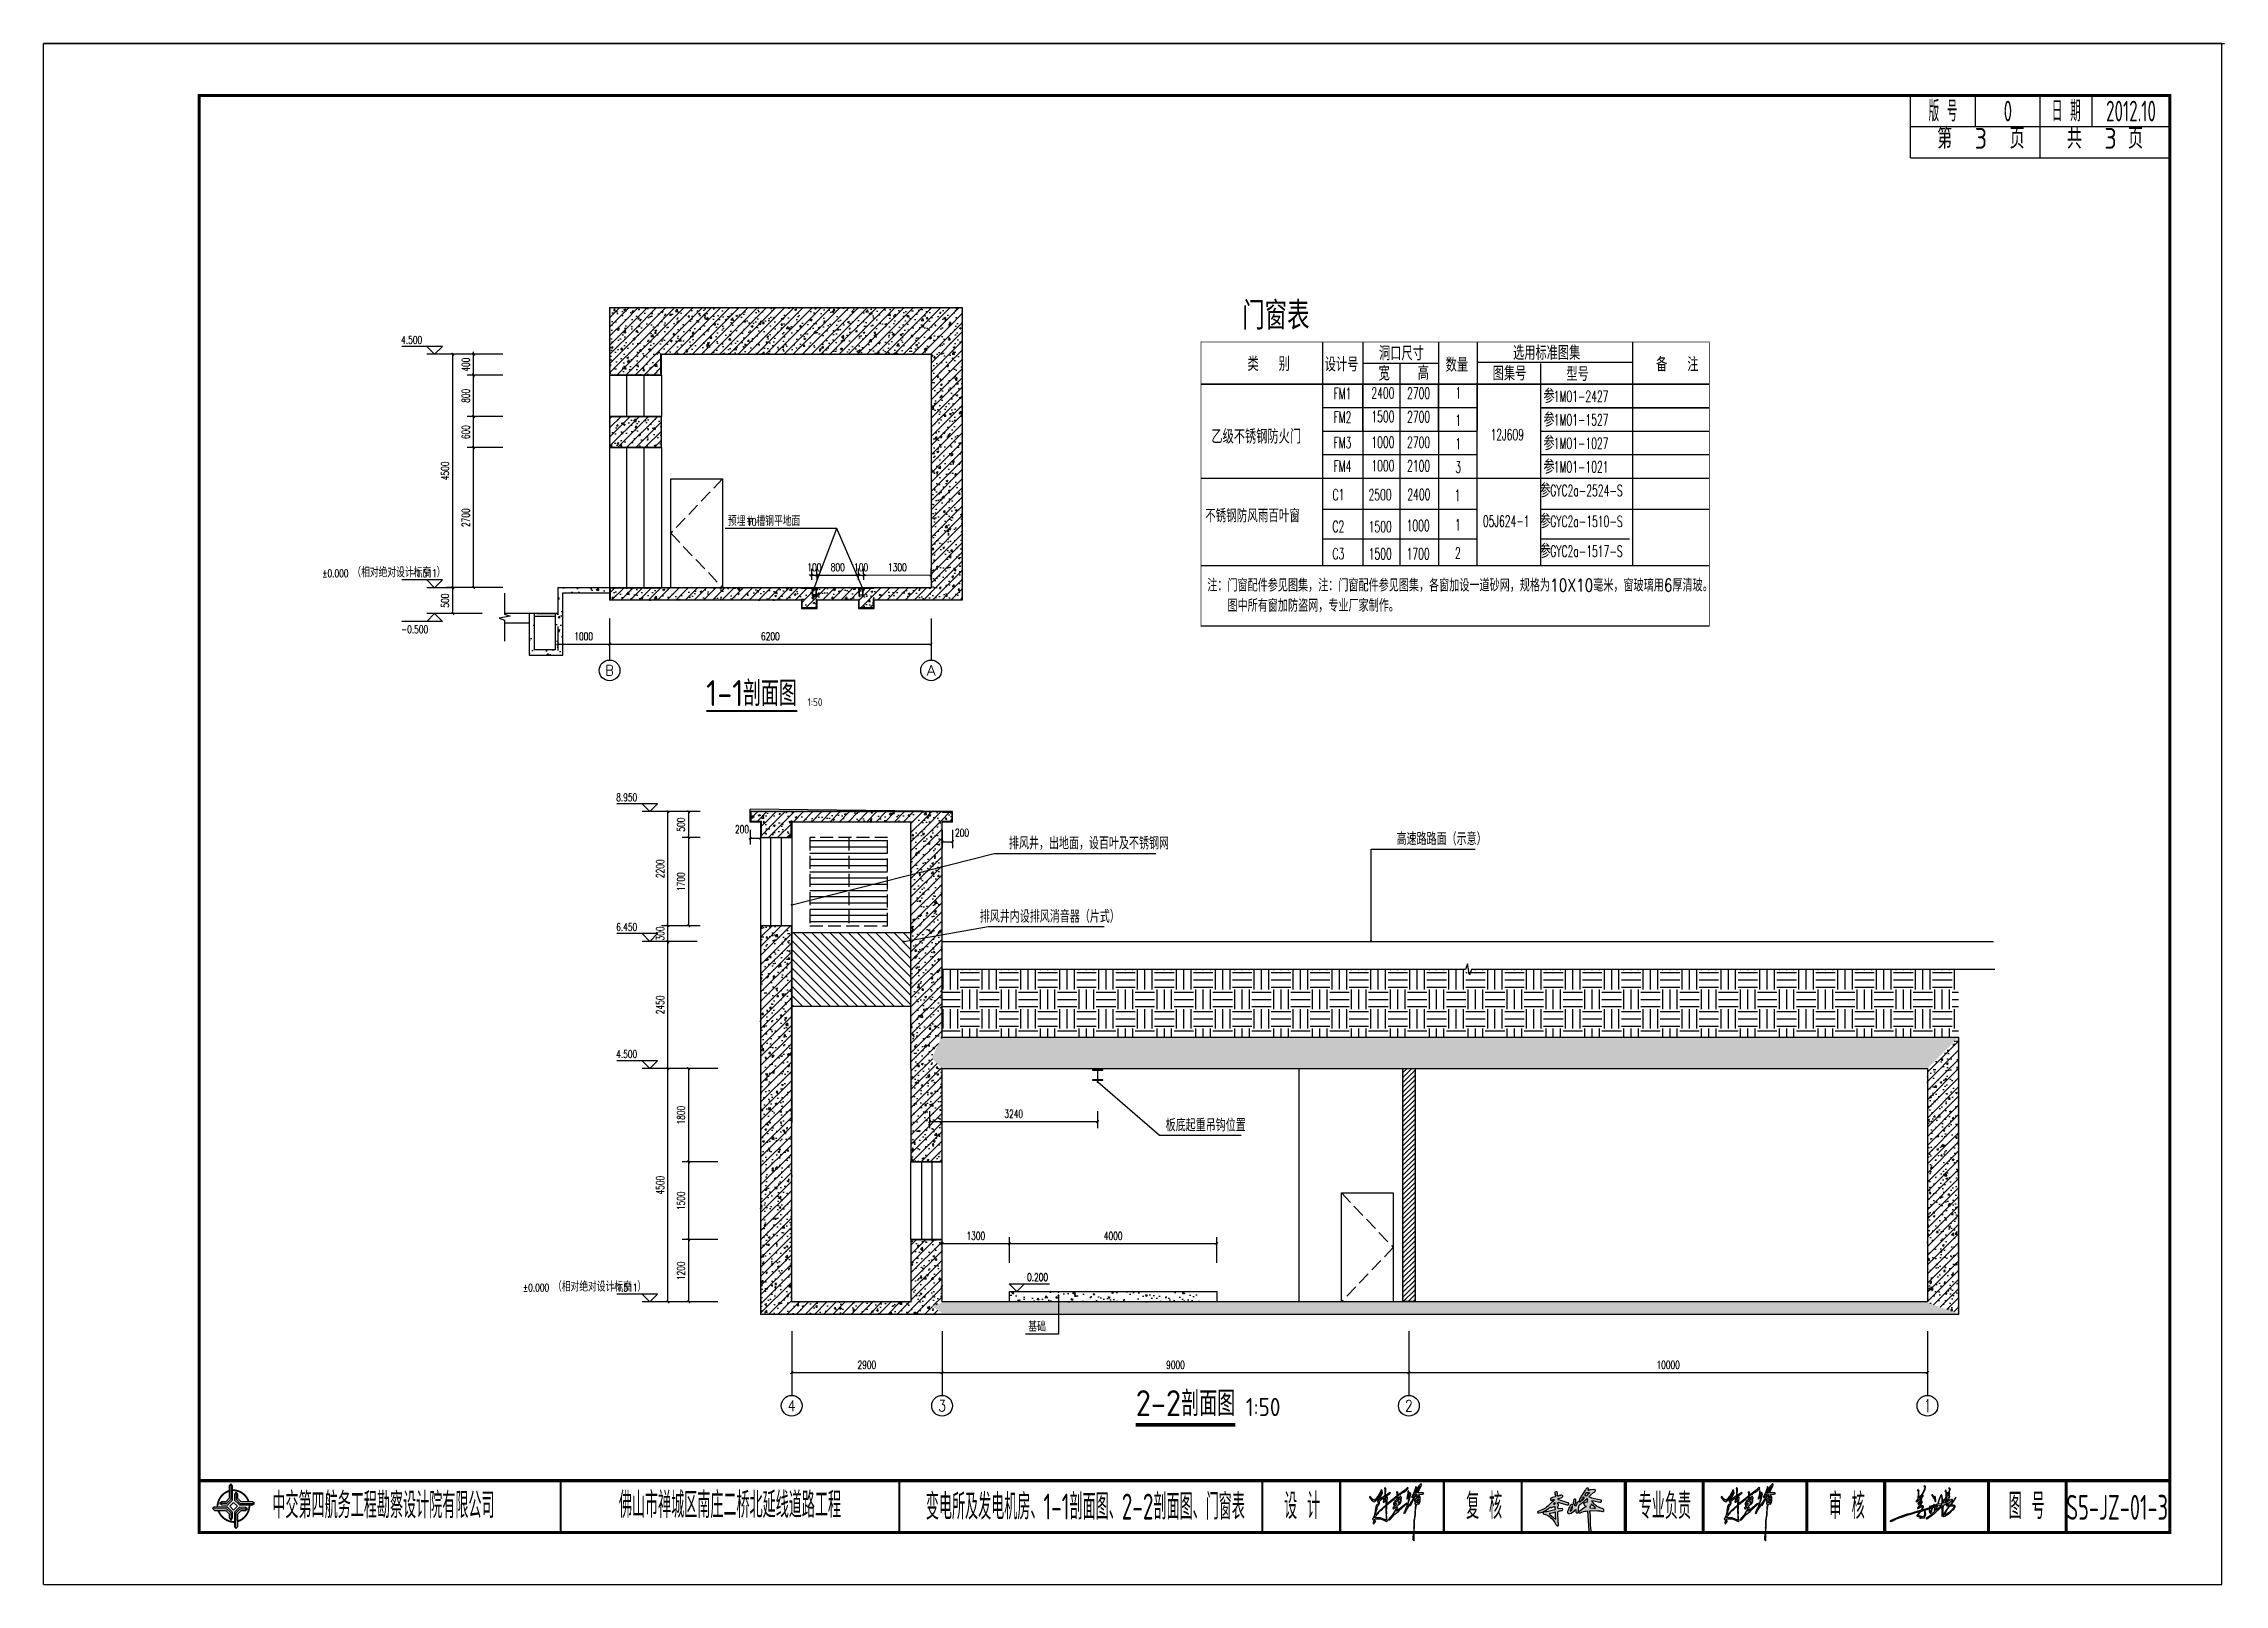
# Model space of a CAD drawing. Extents: x 45837 to 287007, y -98586 to 328021.
# Drawn here: x 119269 to 161319, y -68886 to -39186 of the extents above; entities that cross this region are included whole.
import ezdxf
from ezdxf.enums import TextEntityAlignment as Align

# ---------------------------------------------------------------- set-up
doc = ezdxf.new("R2010")
doc.units = 0
doc.header["$LTSCALE"] = 1000
doc.header["$MEASUREMENT"] = 0
doc.linetypes.add('DASH', pattern=[0.35, 0.25, -0.1])
for name, color, linetype in [('AXIS', 3, 'Continuous'), ('AXIS_TEXT', 7, 'Continuous'), ('COLUMN', 9, 'Continuous'), ('DIM_ELEV', 3, 'Continuous'), ('DIM_LEAD', 3, 'Continuous'), ('DIM_SYMB', 3, 'Continuous'), ('DOTE', 1, 'Continuous'), ('FHDI签名', 4, 'Continuous'), ('HIDE_B', 7, 'Continuous'), ('PUB_DIM', 3, 'Continuous'), ('PUB_HATCH', 8, 'Continuous'), ('PUB_TEXT', 7, 'Continuous'), ('PUB_WALL', 9, 'Continuous'), ('WALL', 9, 'Continuous'), ('WINDOW', 4, 'Continuous'), ('WWWW', 124, 'Continuous'), ('图框', 7, 'Continuous'), ('文字', 7, 'Continuous'), ('栏目', 3, 'Continuous'), ('次轮廓线', 7, 'Continuous'), ('电气设备布置', 4, 'Continuous'), ('立面', 4, 'Continuous'), ('设备', 201, 'Continuous'), ('页码', 3, 'Continuous'), ('ＦＨＤＩ', 4, 'Continuous')]:
    doc.layers.add(name, color=color, linetype=linetype)
doc.styles.add('_HZTXT', font='txt.shx', dxfattribs={"width": 0.8, "bigfont": 'hztxt.shx'})
doc.styles.add('_SIMPLEX', font='SIMPLEX.shx', dxfattribs={"width": 0.8})
doc.styles.add('_TCH_AXIS', font='COMPLEX', dxfattribs={"bigfont": 'GBCBIG'})
doc.styles.add('_TCH_DIM', font='SIMPLEX', dxfattribs={"bigfont": 'GBCBIG'})
doc.styles.add('COMPLEX', font='COMPLEX')
doc.styles.add('DIM_FONT', font='SIMPLEX', dxfattribs={"width": 0.7, "bigfont": 'GBCBIG'})
doc.styles.get("Standard").update_dxf_attribs({"font": 'gbenor.shx', "bigfont": 'gbcbig.shx'})
doc.dimstyles.new('DIMN50', dxfattribs={"dimscale": 0.5, "dimtxt": 300, "dimasz": 100, "dimexe": 250, "dimexo": 300, "dimgap": 150, "dimtad": 1, "dimdec": 0, "dimzin": 0, "dimdsep": 46, "dimtxsty": 'DIM_FONT', "dimblk": 'ARCHTICK', "dimcen": 0.09, "dimclrt": 7, "dimazin": 2, "dimtfac": 1, "dimtdec": 0, "dimtix": 1, "dimtmove": 2, "dimatfit": 3, "dimldrblk": 'ARCHTICK', "dimfxl": 0, "dimtolj": 1, "dimtzin": 0, "dimarcsym": 0})
pattern_1 = [(45, (0, 0), (-88.38835, 88.38835), []), (50, (0, 0), (358.6301, -31.37607), [37.5, -412.5]), (355, (0, 0), (-69.3757, 376.0961), [30, -330]), (100.4514, (29.9, -2.6), (289.2547, 344.7198), [31.8701, -350.57106]), (46.1842, (0, 100), (533.6205, -82.7595), [56.25, -618.75]), (96.6356, (44.47, 93.1), (467.3314, 487.059), [47.8051, -525.8565]), (351.1842, (0, 100), (467.331, 487.0593), [45, -495]), (21, (50, 75), (298.45353, -201.30945), [37.5, -412.5]), (326, (50, 75), (121.6577, 362.575), [30, -330]), (71.4514, (74.87, 58.22), (420.1113, 161.26525), [31.8701, -350.57106]), (37.5, (0, 0), (6.07993, 166.44693), [0, -326, 0, -335, 0, -331.25]), (7.5, (0, 0), (131.53477, 197.20586), [0, -191, 0, -318.5, 0, -126.25]), (327.5, (-111.5, 0), (266.91122, -11.27744), [0, -125, 0, -390, 0, -517.5]), (317.5, (-161.5, 0), (291.5931, 50.0525), [0, -162.5, 0, -259, 0, -367.5])]

msp = doc.modelspace()

# ---------------------------------------------------------------- texts
at = {"ltscale": 0.5, "style": '_HZTXT', "width": 0.8}
for s, p in [('洞口尺寸', (145018.6, -45290.8)), ('选用标准图集', (147602.5, -45282)), ('类  别', (142481.3, -45495.3)), ('设计号', (143971.7, -45504.8)), ('宽', (145010.2, -45678.9)), ('高', (145765, -45668.8)), ('数量', (146303.8, -45512.2)), ('图集号', (147210.3, -45678.9)), ('型号', (148631.2, -45689)), (' 备  注', (150168.6, -45504.8)), ('参', (148189.2, -46116.7)), ('参', (148189.2, -46570.3)), ('参', (148189.2, -47023.9)), ('参', (148189.2, -47477.5)), ('参', (148114.2, -47933.1)), ('参', (148114.2, -48527.2)), ('参', (148114.3, -49103))]:
    msp.add_text(s, height=270, dxfattribs=at).set_placement(p)
at = {"layer": 'PUB_TEXT'}
for s, height, style, width, p in [('门窗表', 540, '_HZTXT', 0.8, (142381.6, -44699.1)), ('4.500', 148.75, '_TCH_DIM', 0.705882, (126161.2, -44970.8)), ('10', 148.75, '_TCH_DIM', 0.705882, (132832.7, -48479.9)), ('不锈钢防风雨百叶窗', 253.8, '_HZTXT', 0.8, (141665.3, -48414.3)), ('1000', 216, '_SIMPLEX', 0.6, (145550.6, -48584.4)), ('1700', 216, '_SIMPLEX', 0.6, (145550.7, -49128.5)), ('%%P0.000', 148.75, '_TCH_DIM', 0.705882, (124641.7, -49470.8)), ('-1.511', 148.75, '_TCH_DIM', 0.705882, (126327.5, -49470.8)), ('-0.500', 148.75, '_TCH_DIM', 0.705882, (126161.2, -50550.8)), ('8.950', 148.75, '_TCH_DIM', 0.705882, (130309.5, -53788.2)), ('6.450', 148.75, '_TCH_DIM', 0.705882, (130309.5, -56288.5)), ('4.500', 148.75, '_TCH_DIM', 0.705882, (130309.5, -58738.5)), ('0.200', 148.75, '_TCH_DIM', 0.705882, (138231.4, -63038.5)), ('%%P0.000', 148.75, '_TCH_DIM', 0.705882, (128511.4, -63238.5)), ('-1.511', 148.75, '_TCH_DIM', 0.705882, (130197.2, -63238.5))]:
    msp.add_text(s, height=height, dxfattribs=dict(at, style=style, width=width)).set_placement(p)
at = {"layer": 'PUB_TEXT', "ltscale": 0.5}
for s, height, style, width, p in [('FM1', 216, '_SIMPLEX', 0.6, (144140.8, -46039.2)), ('2400', 216, '_SIMPLEX', 0.6, (144870.9, -46029.9)), ('2700', 216, '_SIMPLEX', 0.6, (145559.6, -46033.1)), ('1', 216, '_SIMPLEX', 0.6, (146490.4, -46024.2)), ('1M01-2427', 216, '_SIMPLEX', 0.6, (148387.7, -46092.9)), ('乙级不锈钢防火门', 270, '_HZTXT', 0.8, (141786.3, -46895.1)), ('FM2', 216, '_SIMPLEX', 0.6, (144140.8, -46492.8)), ('1500', 216, '_SIMPLEX', 0.6, (144870.9, -46483.5)), ('2700', 216, '_SIMPLEX', 0.6, (145559.6, -46486.7)), ('1', 216, '_SIMPLEX', 0.6, (146490.4, -46551.8)), ('12J609', 216, '_SIMPLEX', 0.6, (147168.6, -46832.1)), ('1M01-1527', 216, '_SIMPLEX', 0.6, (148387.7, -46546.5)), ('FM3', 216, '_SIMPLEX', 0.6, (144140.8, -46986.1)), ('1000', 216, '_SIMPLEX', 0.6, (144870.9, -46976.8)), ('2700', 216, '_SIMPLEX', 0.6, (145559.6, -46980)), ('1', 216, '_SIMPLEX', 0.6, (146490.4, -47005.4)), ('1M01-1027', 216, '_SIMPLEX', 0.6, (148387.7, -47000.1)), ('FM4', 216, '_SIMPLEX', 0.6, (144140.8, -47439.7)), ('1000', 216, '_SIMPLEX', 0.6, (144870.9, -47430.4)), ('2100', 216, '_SIMPLEX', 0.6, (145559.6, -47433.6)), ('3', 216, '_SIMPLEX', 0.6, (146490.4, -47459)), ('1M01-1021', 216, '_SIMPLEX', 0.6, (148387.7, -47453.7)), ('C1', 216, '_SIMPLEX', 0.6, (144121.1, -47988.9)), ('2500', 216, '_SIMPLEX', 0.6, (144816.4, -47988.9)), ('2400', 216, '_SIMPLEX', 0.6, (145564.4, -47983.6)), ('1', 216, '_SIMPLEX', 0.6, (146475.6, -48003.3)), ('GYC2a-2524-S', 216, '_SIMPLEX', 0.6, (148320.8, -47908.8)), ('1', 216, '_SIMPLEX', 0.6, (146483.6, -48571.9)), ('05J624-1', 216, '_SIMPLEX', 0.6, (147020.6, -48499.6)), ('GYC2a-1510-S', 216, '_SIMPLEX', 0.6, (148320.8, -48502.9)), ('C2', 216, '_SIMPLEX', 0.6, (144120, -48601.7)), ('1500', 216, '_SIMPLEX', 0.6, (144820.1, -48604.1)), ('C3', 216, '_SIMPLEX', 0.6, (144120.1, -49126.8)), ('1500', 216, '_SIMPLEX', 0.6, (144820.1, -49129.2)), ('2', 216, '_SIMPLEX', 0.6, (146483.6, -49112.8)), ('GYC2a-1517-S', 216, '_SIMPLEX', 0.6, (148320.8, -49078.7)), ('注：门窗配件参见图集，注：门窗配件参见图集，各窗加设一道砂网，规格为10X10毫米，窗玻璃用6厚清玻。', 243, '_HZTXT', 0.8, (141706.7, -49747.9)), ('图中所有窗加防盗网，专业厂家制作。', 243, '_HZTXT', 0.8, (142096.8, -50138.5))]:
    msp.add_text(s, height=height, dxfattribs=dict(at, style=style, width=width)).set_placement(p)
at = {"layer": 'PUB_TEXT', "style": '_TCH_DIM'}
for s, height, p in [('预埋＃', 168.79, (132464.1, -48479.9)), ('槽钢', 168.79, (133012.7, -48479.9)), ('平地面', 168.79, (133353.4, -48479.9)), ('（相对绝对设计标高', 168.79, (125221.7, -49470.8)), ('）', 168.8, (126847.5, -49470.8)), ('排风井，出地面，设百叶及不锈钢网', 241.135, (137882.3, -54719.3)), ('高速路路面（示意）', 241.13, (145356.6, -54636.8)), ('排风井内设排风消音器（片式）', 241.135, (137319, -56131.4)), ('板底起重吊钩位置', 241.13, (140904.4, -60154.4)), ('（相对绝对设计标高', 168.79, (129091.4, -63238.5)), ('）', 168.8, (130717.2, -63238.5)), ('基础', 168.79, (138255.1, -64010.1))]:
    msp.add_text(s, height=height, dxfattribs=at).set_placement(p)
at = {"layer": 'PUB_TEXT'}
for s, height, p in [('1-1', 500, (132044.7, -51954.7)), ('剖面图', 482.27, (132753, -51954.7)), ('1:50', 150, (133999.8, -51954.7)), ('2-2', 500, (140327.9, -65641.9)), ('剖面图', 482.27, (141202.9, -65641.9)), ('1:50', 350, (142449.7, -65641.9))]:
    msp.add_text(s, height=height, dxfattribs=at).set_placement(p)
at = {"layer": '图框', "width": 0.7}
for s, p in [('中交第四航务工程勘察设计院有限公司', (125821.5, -67361.2)), ('佛山市禅城区南庄二桥北延线道路工程', (132503.1, -67354.6)), ('设 计', (143534.9, -67376.6)), ('复 核', (147044.4, -67376.6))]:
    msp.add_text(s, height=500, dxfattribs=at).set_placement(p, align=Align.MIDDLE_CENTER)
at = {"layer": '图框', "linetype": 'Continuous', "width": 0.7}
for s, height, p in [('专业负责', 500, (150529.4, -67376.6)), ('审 核', 500, (154037.2, -67376.6)), ('图 号', 500, (157507, -67376.6)), ('S5-JZ-01-3', 480, (159251.6, -67401.4))]:
    msp.add_text(s, height=height, dxfattribs=at).set_placement(p, align=Align.MIDDLE_CENTER)
at = {"layer": '图框', "width": 0.7}
msp.add_attdef('变电所及发电机房、1-1剖面图、2-2剖面图、门窗表', text='图 纸 名 称', height=500, dxfattribs=at).set_placement((139355.9, -67386.1), align=Align.MIDDLE_CENTER)
at = {"layer": '文字', "width": 0.7}
for s, p in [('版 号', (155893.6, -40486.1)), ('0', (157143.6, -40486.1)), ('日 期', (158268.6, -40486.1)), ('2012.10', (159518.6, -40486.1))]:
    msp.add_text(s, height=400, dxfattribs=at).set_placement(p, align=Align.MIDDLE_CENTER)
at = {"layer": '栏目', "char_height": 500, "width": 2859.111, "attachment_point": 1}
for s, insert in [('{\\H0.8x;第  3  页}', (155782.4, -40811.6)), ('{\\H0.8x;共  3 页}', (158282.4, -40811.6))]:
    msp.add_mtext(s, dxfattribs=dict(at, insert=insert))

# ---------------------------------------------------------------- blocks, each defined once
blk = doc.blocks.new('tb')
at = {"lineweight": -3}
h = blk.add_hatch(color=256, dxfattribs=at)
h.paths.add_polyline_path([(-1.23, -0.13), (-3.78, -0.14), (-4.14, -0.41), (-1.4, -0.44), (-0.56, -1.24), (-0.54, -2.62), (-0.27, -2.2), (-0.26, -1.06)])
h.paths.add_polyline_path([(0.13, -1.08), (0.14, -3.86), (0.41, -4.26), (0.44, -1.24), (1.25, -0.43), (2.66, -0.43), (2.26, -0.16), (1.07, -0.15)])
h.paths.add_polyline_path([(1.08, 0.3), (3.62, 0.3), (4.02, 0.56), (1.25, 0.57), (0.43, 1.39), (0.43, 2.8), (0.16, 2.41), (0.15, 1.24)])
h.paths.add_polyline_path([(-0.28, 1.21), (-0.28, 3.99), (-0.56, 4.39), (-0.57, 1.41), (-1.38, 0.6), (-2.74, 0.56), (-2.33, 0.3), (-1.2, 0.29)])
for p, q in [((-0.56, 4.39), (-0.57, 1.41)), ((-1.38, 0.6), (-2.74, 0.56)), ((-0.57, 1.41), (-1.38, 0.6)), ((0.43, 2.8), (0.43, 1.39)), ((0.43, 1.39), (1.25, 0.57)), ((1.25, 0.57), (4.02, 0.56)), ((-4.14, -0.41), (-1.4, -0.44)), ((-1.4, -0.44), (-0.56, -1.24)), ((-0.56, -1.24), (-0.54, -2.62)), ((0.41, -4.26), (0.44, -1.24)), ((0.44, -1.24), (1.25, -0.43)), ((1.25, -0.43), (2.66, -0.43))]:
    blk.add_line(p, q, dxfattribs=at)
at = {"lineweight": -3, "flags": 128}
for points in [[(-0.9, 3.99), (-0.9, 1.58), (-1.53, 0.91), (-2.34, 0.91), (-2.74, 0.56), (-2.33, 0.3), (-1.2, 0.29), (-0.28, 1.21), (-0.28, 3.99), (-0.56, 4.39)], [(-0.04, 0.77), (0.68, 0.04), (-0.04, -0.69), (-0.77, 0.05)], [(3.62, 0.92), (1.43, 0.92), (0.77, 1.54), (0.77, 2.38), (0.43, 2.8), (0.16, 2.41), (0.15, 1.24), (1.08, 0.3), (3.62, 0.3), (4.02, 0.56)], [(-3.73, -0.76), (-1.54, -0.76), (-0.89, -1.39), (-0.89, -2.21), (-0.54, -2.62), (-0.27, -2.2), (-0.26, -1.06), (-1.23, -0.13), (-3.78, -0.14), (-4.14, -0.41)], [(0.75, -3.85), (0.75, -1.43), (1.4, -0.78), (2.26, -0.78), (2.66, -0.43), (2.26, -0.16), (1.07, -0.15), (0.13, -1.08), (0.14, -3.86), (0.41, -4.26)]]:
    blk.add_lwpolyline(points, close=True, dxfattribs=at)
at = {"lineweight": -3, "const_width": 0.35, "flags": 128}
for points in [[(-0.9, 3.02, 0.324167), (-3.16, -0.14)], [(2.88, 0.92, 0.324403), (-0.24, 3.15)], [(0.75, -2.86, 0.325418), (3.02, 0.26)], [(-2.98, -0.76, 0.322976), (0.14, -2.98)]]:
    blk.add_lwpolyline(points, format="xyb", dxfattribs=at)
blk = doc.blocks.new('dwe')
at = {"linetype": 'Continuous'}
h = blk.add_hatch(color=256, dxfattribs=at)
h.paths.add_polyline_path([(32168.211, 20455.517), (32168.241, 20455.539, -0.076928), (32168.279, 20455.581, 0.343108), (32168.261, 20455.634), (32168.259, 20455.641), (32168.098, 20455.626, 0.082763), (32168.019, 20455.601), (32167.999, 20455.601), (32167.999, 20455.631), (32168.009, 20455.631), (32168.009, 20455.681, 0.433644), (32167.913, 20455.649, -0.083988), (32167.883, 20455.609), (32167.683, 20455.289, 0.241959), (32167.666, 20455.209, 0.088677), (32167.692, 20455.188), (32167.728, 20455.205, 0.005615), (32167.732, 20455.206), (32167.753, 20455.259, 0.154483), (32167.799, 20455.331, -1.209197), (32167.826, 20455.284, -0.109257), (32167.801, 20455.257, -0.116079), (32167.732, 20455.206), (32167.724, 20455.186, 0.148804), (32167.689, 20455.151), (32167.659, 20455.151), (32167.656, 20455.159, 0.636863), (32167.601, 20455.159, 0.220295), (32167.554, 20455.063), (32167.509, 20455.001), (32167.489, 20455.001), (32167.489, 20455.061), (32167.503, 20455.09), (32167.519, 20455.141), (32167.519, 20455.251), (32167.506, 20455.259, 0.524003), (32167.444, 20455.25), (32167.434, 20455.191), (32167.409, 20455.041), (32167.389, 20455.041), (32167.386, 20455.049, 0.551868), (32167.326, 20455.044, 0.11852), (32167.275, 20454.953, 0.071169), (32167.244, 20454.872), (32167.226, 20454.844, 0.10155), (32167.204, 20454.793, 0.705859), (32167.28, 20454.707, 0.161527), (32167.499, 20454.851), (32167.519, 20454.851), (32167.524, 20454.772), (32167.541, 20454.744), (32167.549, 20454.731), (32167.599, 20454.731), (32167.609, 20454.751), (32167.639, 20454.751), (32167.649, 20454.731), (32167.709, 20454.731, -0.124355), (32167.928, 20454.806), (32167.979, 20454.811), (32168.014, 20454.241), (32168.024, 20454.042, 0.594077), (32168.096, 20454.014, 0.243104), (32168.119, 20454.081, -0.084195), (32168.094, 20454.301), (32168.084, 20454.631), (32168.074, 20454.731), (32168.069, 20454.731, -0.200858), (32168.089, 20454.831), (32168.369, 20454.816, -0.063439), (32168.549, 20454.791, 0.343108), (32168.601, 20454.809), (32168.609, 20454.811), (32168.609, 20454.881), (32168.397, 20454.957), (32168.381, 20454.965, -0.084673), (32168.261, 20455.054, 0.071442), (32168.234, 20455.076), (32168.191, 20455.124, -0.149027), (32168.139, 20455.201), (32168.199, 20455.201), (32168.449, 20455.151), (32168.489, 20455.151, -0.295923), (32168.509, 20455.171), (32168.509, 20455.221), (32168.368, 20455.256), (32168.29, 20455.266, -0.064135), (32168.087, 20455.327), (32168.039, 20455.341, -0.249173), (32168.071, 20455.399), (32168.086, 20455.414)])
h.paths.add_polyline_path([(32168.049, 20455.491), (32168.041, 20455.489), (32167.949, 20455.391), (32167.869, 20455.401), (32167.869, 20455.431), (32167.886, 20455.454), (32167.915, 20455.493), (32167.919, 20455.511), (32167.949, 20455.511), (32167.949, 20455.501), (32167.969, 20455.501), (32167.969, 20455.511), (32168.049, 20455.511)], flags=16)
h.paths.add_polyline_path([(32167.969, 20455.271), (32167.969, 20455.161), (32167.938, 20455.156, 0.064743), (32167.841, 20455.127, 0.693991), (32167.834, 20455.09), (32167.851, 20455.054), (32167.87, 20455.006), (32167.897, 20454.997), (32167.919, 20454.991), (32167.919, 20454.971, 0.179878), (32167.871, 20454.949), (32167.851, 20454.937), (32167.636, 20454.794), (32167.629, 20454.771), (32167.609, 20454.771), (32167.614, 20454.872), (32167.624, 20454.951, -0.325645), (32167.681, 20455.039), (32167.716, 20455.064), (32167.936, 20455.264), (32167.939, 20455.271)], flags=16)
h.paths.add_polyline_path([(32168.119, 20455.071, -0.181335), (32168.156, 20455.049), (32168.173, 20455.023), (32168.266, 20454.939), (32168.279, 20454.911), (32168.22, 20454.916), (32168.069, 20454.931), (32168.069, 20454.981, 0.293881)], flags=16)
h.paths.add_polyline_path([(32167.399, 20454.991), (32167.399, 20454.961), (32167.384, 20454.882, -0.295272), (32167.299, 20454.801), (32167.299, 20454.831, 0.067267), (32167.325, 20454.883), (32167.343, 20454.93, 0.163021), (32167.369, 20454.971), (32167.379, 20454.966), (32167.379, 20454.991)], flags=16)
h = blk.add_hatch(color=256, dxfattribs=at)
h.paths.add_polyline_path([(32166.859, 20455.021, 0.138813), (32166.844, 20455.08, 0.305012), (32166.819, 20455.091, -0.192582), (32166.829, 20455.151), (32167.178, 20455.047), (32167.179, 20455.041, 0.254771), (32167.259, 20455.061, 0.439902), (32167.211, 20455.125), (32166.866, 20455.239, 0.288836), (32166.829, 20455.251, -0.33185), (32166.89, 20455.307), (32166.978, 20455.326, 0.248777), (32167.013, 20455.359), (32167.019, 20455.361), (32167.019, 20455.391), (32167.006, 20455.399, 0.156902), (32166.949, 20455.421, -0.226549), (32166.938, 20455.406, 0.203273), (32166.849, 20455.381), (32166.819, 20455.381), (32166.814, 20455.442, 0.141014), (32166.799, 20455.551, 0.181335), (32166.719, 20455.531), (32166.719, 20455.441, -0.388078), (32166.731, 20455.359), (32166.62, 20455.327, 0.123602), (32166.566, 20455.304, 0.460019), (32166.549, 20455.231), (32166.619, 20455.231), (32166.649, 20455.251), (32166.689, 20455.251), (32166.689, 20455.231), (32166.656, 20455.204), (32166.631, 20455.179, -0.071068), (32166.566, 20455.124, -0.129017), (32166.191, 20454.837), (32166.039, 20454.781, 0.313509), (32166.056, 20454.739), (32166.059, 20454.731, 0.126518), (32166.277, 20454.786), (32166.297, 20454.795, 0.073631), (32166.529, 20454.951), (32166.569, 20454.951), (32166.569, 20454.941, 0.306384), (32166.63, 20454.957, 0.101225), (32166.689, 20454.981), (32166.709, 20454.981, 0.192884), (32166.729, 20454.881), (32166.729, 20454.851), (32166.711, 20454.847), (32166.409, 20454.771), (32166.289, 20454.771, -0.295923), (32166.269, 20454.751), (32166.269, 20454.701), (32166.39, 20454.656), (32166.417, 20454.647, -0.097505), (32166.536, 20454.569, -0.139219), (32166.756, 20454.289), (32166.799, 20454.241), (32166.839, 20454.241), (32166.859, 20454.271), (32166.859, 20454.331), (32166.844, 20454.36), (32166.829, 20454.781), (32166.857, 20454.795, -0.122446), (32166.998, 20454.826, 0.488889), (32166.999, 20454.901), (32166.839, 20454.891, -0.138685), (32166.834, 20454.962, -0.251793)])
h.paths.add_polyline_path([(32166.729, 20455.081), (32166.7, 20455.077), (32166.699, 20455.071), (32166.659, 20455.071), (32166.659, 20455.091, 0.200858), (32166.699, 20455.121), (32166.729, 20455.121)], flags=16)
h.paths.add_polyline_path([(32166.739, 20454.761), (32166.744, 20454.652), (32166.749, 20454.491, -0.10594), (32166.681, 20454.544), (32166.676, 20454.549), (32166.527, 20454.677), (32166.509, 20454.681), (32166.509, 20454.711, 0.075528), (32166.718, 20454.756)], flags=16)
at = {"color": 7, "linetype": 'Continuous'}
for points in [[(32167.692, 20455.188), (32167.728, 20455.205, 0.121773), (32167.801, 20455.257, 0.109257), (32167.826, 20455.284, 1.209197), (32167.799, 20455.331, -0.154483), (32167.753, 20455.259), (32167.724, 20455.186, 0.148804), (32167.689, 20455.151), (32167.659, 20455.151), (32167.656, 20455.159, 0.636863), (32167.601, 20455.159, 0.220295), (32167.554, 20455.063), (32167.509, 20455.001), (32167.489, 20455.001), (32167.489, 20455.061), (32167.503, 20455.09), (32167.519, 20455.141), (32167.519, 20455.251), (32167.506, 20455.259, 0.524003), (32167.444, 20455.25), (32167.434, 20455.191), (32167.409, 20455.041), (32167.389, 20455.041), (32167.386, 20455.049, 0.551868), (32167.326, 20455.044, 0.11852), (32167.275, 20454.953, 0.071169), (32167.244, 20454.872), (32167.226, 20454.844, 0.10155), (32167.204, 20454.793, 0.705859), (32167.28, 20454.707, 0.161527), (32167.499, 20454.851), (32167.519, 20454.851), (32167.524, 20454.772), (32167.541, 20454.744), (32167.549, 20454.731), (32167.599, 20454.731), (32167.609, 20454.751), (32167.639, 20454.751), (32167.649, 20454.731), (32167.709, 20454.731, -0.124355), (32167.928, 20454.806), (32167.979, 20454.811), (32168.014, 20454.241), (32168.024, 20454.042, 0.594077), (32168.096, 20454.014, 0.243104), (32168.119, 20454.081, -0.084195), (32168.094, 20454.301), (32168.084, 20454.631), (32168.074, 20454.731), (32168.069, 20454.731, -0.200858), (32168.089, 20454.831), (32168.369, 20454.816, -0.063439), (32168.549, 20454.791, 0.343108), (32168.601, 20454.809), (32168.609, 20454.811), (32168.609, 20454.881), (32168.397, 20454.957), (32168.381, 20454.965, -0.084673), (32168.261, 20455.054, 0.071442), (32168.234, 20455.076), (32168.191, 20455.124, -0.149027), (32168.139, 20455.201), (32168.199, 20455.201), (32168.449, 20455.151), (32168.489, 20455.151, -0.295923), (32168.509, 20455.171), (32168.509, 20455.221), (32168.368, 20455.256), (32168.29, 20455.266, -0.064135), (32168.087, 20455.327), (32168.039, 20455.341, -0.249173), (32168.071, 20455.399), (32168.086, 20455.414), (32168.211, 20455.517), (32168.241, 20455.539, -0.076928), (32168.279, 20455.581, 0.343108), (32168.261, 20455.634), (32168.259, 20455.641), (32168.098, 20455.626, 0.082763), (32168.019, 20455.601), (32167.999, 20455.601), (32167.999, 20455.631), (32168.009, 20455.631), (32168.009, 20455.681, 0.433644), (32167.913, 20455.649, -0.083988), (32167.883, 20455.609), (32167.683, 20455.289, 0.241959), (32167.666, 20455.209, 0.088677), (32167.692, 20455.188, 0.088677)], [(32167.379, 20454.966), (32167.369, 20454.971, -0.163021), (32167.343, 20454.93), (32167.325, 20454.883, -0.067267), (32167.299, 20454.831), (32167.299, 20454.801, 0.295272), (32167.384, 20454.882), (32167.399, 20454.961), (32167.399, 20454.991), (32167.379, 20454.991), (32167.379, 20454.966)]]:
    blk.add_lwpolyline(points, format="xyb", close=True, dxfattribs=at)
for points in [[(32166.289, 20454.771, -0.295923), (32166.269, 20454.751), (32166.269, 20454.701), (32166.39, 20454.656), (32166.417, 20454.647, -0.097505), (32166.536, 20454.569, -0.139219), (32166.756, 20454.289), (32166.799, 20454.241), (32166.839, 20454.241), (32166.859, 20454.271), (32166.859, 20454.331), (32166.844, 20454.36), (32166.829, 20454.781), (32166.857, 20454.795, -0.122446), (32166.998, 20454.826, 0.488889), (32166.999, 20454.901), (32166.839, 20454.891, -0.138685), (32166.834, 20454.962, -0.251793), (32166.859, 20455.021, 0.138813), (32166.844, 20455.08, 0.305012), (32166.819, 20455.091, -0.192582), (32166.829, 20455.151), (32167.178, 20455.047), (32167.179, 20455.041, 0.254771), (32167.259, 20455.061, 0.439902), (32167.211, 20455.125), (32166.866, 20455.239, 0.288836), (32166.829, 20455.251, -0.33185), (32166.89, 20455.307), (32166.978, 20455.326, 0.248777), (32167.013, 20455.359), (32167.019, 20455.361), (32167.019, 20455.391), (32167.006, 20455.399, 0.156902), (32166.949, 20455.421, -0.226549), (32166.938, 20455.406, 0.203273), (32166.849, 20455.381), (32166.819, 20455.381), (32166.814, 20455.442, 0.141014), (32166.799, 20455.551, 0.181335), (32166.719, 20455.531), (32166.719, 20455.441, -0.388078), (32166.731, 20455.359), (32166.62, 20455.327, 0.123602), (32166.566, 20455.304, 0.460019), (32166.549, 20455.231), (32166.619, 20455.231), (32166.649, 20455.251), (32166.689, 20455.251), (32166.689, 20455.231), (32166.656, 20455.204), (32166.631, 20455.179, -0.071068), (32166.566, 20455.124, -0.129017), (32166.191, 20454.837), (32166.039, 20454.781, 0.313509), (32166.056, 20454.739), (32166.059, 20454.731, 0.126518), (32166.277, 20454.786), (32166.297, 20454.795, 0.073631), (32166.529, 20454.951), (32166.569, 20454.951), (32166.569, 20454.941, 0.306384), (32166.63, 20454.957, 0.101225), (32166.689, 20454.981), (32166.709, 20454.981, 0.192884), (32166.729, 20454.881), (32166.729, 20454.851), (32166.711, 20454.847), (32166.409, 20454.771), (32166.289, 20454.771), (32166.279, 20454.781)], [(32166.699, 20455.071), (32166.7, 20455.077), (32166.729, 20455.081), (32166.729, 20455.121), (32166.699, 20455.121, -0.200858), (32166.659, 20455.091), (32166.659, 20455.071), (32166.699, 20455.071)], [(32167.629, 20454.771), (32167.636, 20454.794), (32167.851, 20454.937), (32167.871, 20454.949, -0.179878), (32167.919, 20454.971), (32167.919, 20454.991), (32167.897, 20454.997), (32167.87, 20455.006), (32167.851, 20455.054), (32167.834, 20455.09, -0.693991), (32167.841, 20455.127, -0.064743), (32167.938, 20455.156), (32167.969, 20455.161), (32167.969, 20455.271), (32167.939, 20455.271), (32167.936, 20455.264), (32167.716, 20455.064), (32167.681, 20455.039, 0.325645), (32167.624, 20454.951), (32167.614, 20454.872), (32167.609, 20454.771), (32167.629, 20454.771)], [(32168.279, 20454.911), (32168.266, 20454.939), (32168.173, 20455.023), (32168.156, 20455.049, 0.181335), (32168.119, 20455.071, -0.293881), (32168.069, 20454.981), (32168.069, 20454.931), (32168.22, 20454.916), (32168.279, 20454.911)], [(32166.749, 20454.491), (32166.744, 20454.652), (32166.739, 20454.761), (32166.718, 20454.756, -0.075528), (32166.509, 20454.711), (32166.509, 20454.681), (32166.527, 20454.677), (32166.676, 20454.549), (32166.681, 20454.544, 0.10594), (32166.749, 20454.491)]]:
    blk.add_lwpolyline(points, format="xyb", dxfattribs=at)
blk.add_lwpolyline([(32167.949, 20455.391), (32168.041, 20455.489), (32168.049, 20455.491), (32168.049, 20455.511), (32167.969, 20455.511), (32167.969, 20455.501), (32167.949, 20455.501), (32167.949, 20455.511), (32167.919, 20455.511), (32167.915, 20455.493), (32167.886, 20455.454), (32167.869, 20455.431), (32167.869, 20455.401), (32167.949, 20455.391)], dxfattribs=at)
blk = doc.blocks.new('chf')
at = {"linetype": 'Continuous'}
h = blk.add_hatch(color=4, dxfattribs=at)
h.paths.add_polyline_path([(283, 254), (289, 260), (293, 268), (292, 278), (288, 281), (286, 285), (288, 291), (301, 310), (310, 331), (309, 343), (305, 349), (301, 347), (298, 338), (292, 329), (282, 309), (279, 307), (272, 296), (261, 288), (256, 289), (250, 293), (236, 309), (233, 308), (232, 303), (248, 284), (256, 280), (263, 280), (269, 284), (286, 306), (304, 336), (298, 317), (284, 296), (279, 281), (286, 272), (286, 267), (284, 264), (276, 261), (271, 247), (267, 225), (267, 216), (265, 212), (261, 191), (250, 174), (252, 171), (258, 170), (255, 150), (255, 147), (258, 145), (265, 152), (270, 160), (266, 162), (264, 158), (262, 159), (264, 173), (276, 176), (298, 175), (323, 165), (334, 158), (336, 158), (340, 163), (337, 173), (337, 188), (335, 198), (336, 210), (334, 231), (336, 238), (336, 255), (341, 263), (351, 270), (356, 276), (363, 279), (377, 292), (384, 296), (387, 300), (396, 304), (396, 292), (383, 280), (383, 273), (379, 273), (377, 270), (378, 248), (373, 241), (373, 237), (377, 236), (391, 248), (390, 233), (371, 199), (346, 172), (346, 167), (355, 169), (361, 175), (364, 181), (385, 203), (406, 220), (420, 235), (423, 236), (449, 260), (452, 265), (450, 266), (411, 233), (394, 221), (403, 238), (401, 244), (396, 242), (398, 254), (401, 258), (403, 258), (414, 268), (416, 267), (419, 270), (419, 273), (422, 278), (421, 283), (423, 286), (424, 302), (421, 310), (419, 310), (402, 296), (401, 304), (403, 310), (410, 319), (419, 322), (425, 330), (435, 336), (439, 336), (454, 347), (465, 358), (464, 363), (463, 364), (458, 362), (436, 342), (403, 317), (403, 333), (398, 339), (394, 336), (396, 325), (396, 312), (380, 299), (376, 294), (373, 294), (359, 281), (337, 264), (340, 301), (338, 308), (335, 309), (323, 288), (326, 305), (331, 311), (353, 325), (359, 332), (356, 334), (334, 320), (332, 317), (327, 316), (329, 320), (331, 348), (330, 357), (327, 361), (325, 361), (323, 358), (325, 350), (325, 328), (322, 312), (297, 295), (294, 291), (294, 288), (296, 286), (299, 286), (301, 289), (319, 301), (317, 281), (315, 278), (315, 276), (318, 275), (326, 281), (329, 286), (329, 290), (332, 291), (331, 258), (292, 224), (270, 201), (268, 202), (269, 209), (273, 217), (272, 220), (278, 236), (278, 245), (282, 249)])
h.paths.add_polyline_path([(297, 223), (304, 227), (313, 235), (313, 237), (318, 243), (329, 251), (331, 250), (330, 213), (332, 197), (332, 167), (299, 181), (265, 181), (268, 190), (286, 210), (287, 213)], flags=16)
h.paths.add_polyline_path([(382, 251), (383, 264), (386, 268), (389, 269), (393, 269), (393, 261)], flags=16)
h.paths.add_polyline_path([(390, 277), (394, 281), (395, 281), (395, 279), (392, 276)], flags=16)
h.paths.add_polyline_path([(402, 280), (402, 287), (416, 298), (417, 298), (418, 296), (416, 278), (408, 269), (406, 269), (409, 275), (409, 280), (407, 282)], flags=16)
h.paths.add_polyline_path([(508, 291), (506, 291), (501, 285), (503, 282), (513, 285), (512, 279), (506, 270), (506, 266), (510, 264), (505, 209), (505, 193), (503, 188), (503, 180), (501, 176), (502, 171), (500, 166), (499, 129), (497, 121), (499, 112), (497, 93), (498, 83), (495, 80), (493, 63), (494, 51), (499, 43), (501, 44), (501, 98), (503, 132), (503, 159), (505, 180), (509, 199), (510, 223), (516, 262), (525, 265), (530, 264), (534, 270), (537, 283), (537, 305), (530, 322), (551, 324), (559, 328), (556, 332), (524, 332), (533, 354), (544, 372), (546, 379), (544, 385), (542, 386), (530, 373), (511, 345), (510, 347), (513, 352), (513, 356), (515, 358), (516, 363), (512, 369), (509, 366), (508, 356), (499, 332), (486, 306), (490, 304), (495, 309), (503, 325), (506, 321), (510, 321), (498, 297), (494, 292), (493, 294), (490, 292), (487, 283), (477, 269), (479, 267), (483, 271), (477, 258), (478, 255), (481, 257), (504, 302), (507, 305), (515, 321), (517, 321), (515, 297)])
h.paths.add_polyline_path([(520, 290), (526, 295), (527, 296), (527, 293), (519, 286)], flags=16)
h.paths.add_polyline_path([(523, 301), (526, 313), (527, 314), (530, 307), (526, 302)], flags=16)
h.paths.add_polyline_path([(530, 289), (532, 289), (531, 275), (528, 272), (517, 272), (521, 279), (526, 283)], flags=16)
h.paths.add_polyline_path([(507, 328), (507, 332), (517, 345), (524, 359), (535, 371), (536, 372), (524, 343), (518, 333), (514, 330)], flags=16)
h.paths.add_polyline_path([(467, 317), (469, 325), (468, 343), (466, 344), (464, 342), (464, 323), (459, 310), (456, 299), (456, 296), (458, 294), (464, 300), (471, 315), (475, 320), (472, 302), (465, 282), (463, 269), (457, 256), (457, 251), (451, 240), (451, 236), (448, 233), (442, 217), (438, 211), (439, 207), (446, 212), (454, 228), (478, 264), (477, 268), (458, 243), (459, 250), (465, 263), (470, 282), (474, 290), (474, 295), (476, 298), (481, 321), (479, 331), (476, 334), (474, 334), (469, 319)])
h.paths.add_polyline_path([(499, 304), (498, 305), (496, 303), (497, 301)], flags=17)
h.paths.add_polyline_path([(457, 269), (455, 270), (452, 266), (454, 265)], flags=17)
at = {"color": 4, "linetype": 'Continuous', "elevation": 15644317}
for points in [[(464, 363), (463, 364), (458, 362), (436, 342), (403, 317), (403, 333), (398, 339), (394, 336), (396, 325), (396, 312), (380, 299), (376, 294), (373, 294), (359, 281), (337, 264), (340, 301), (338, 308), (335, 309), (323, 288), (326, 305), (331, 311), (353, 325), (359, 332), (356, 334), (334, 320), (332, 317), (327, 316), (329, 320), (331, 348), (330, 357), (327, 361), (325, 361), (323, 358), (325, 350), (325, 328), (322, 312), (297, 295), (294, 291), (294, 288), (296, 286), (299, 286), (301, 289), (319, 301), (317, 281), (315, 278), (315, 276), (318, 275), (326, 281), (329, 286), (329, 290), (332, 291), (331, 258), (292, 224), (270, 201), (268, 202), (269, 209), (273, 217), (272, 220), (278, 236), (278, 245), (282, 249), (283, 254), (289, 260), (293, 268), (292, 278), (288, 281), (286, 285), (288, 291), (301, 310), (310, 331), (309, 343), (305, 349), (301, 347), (298, 338), (292, 329), (282, 309), (279, 307), (272, 296), (261, 288), (256, 289), (250, 293), (236, 309), (233, 308), (232, 303), (248, 284), (256, 280), (263, 280), (269, 284), (286, 306), (304, 336), (298, 317), (284, 296), (279, 281), (286, 272), (286, 267), (284, 264), (276, 261), (271, 247), (267, 225), (267, 216), (265, 212), (261, 191), (250, 174), (252, 171), (258, 170), (255, 150), (255, 147), (258, 145), (265, 152), (270, 160), (266, 162), (264, 158), (262, 159), (264, 173), (276, 176), (298, 175), (323, 165), (334, 158), (336, 158), (340, 163), (337, 173), (337, 188), (335, 198), (336, 210), (334, 231), (336, 238), (336, 255), (341, 263), (351, 270), (356, 276), (363, 279), (377, 292), (384, 296), (387, 300), (396, 304), (396, 292), (383, 280), (383, 273), (379, 273), (377, 270), (378, 248), (373, 241), (373, 237), (377, 236), (391, 248), (390, 233), (371, 199), (346, 172), (346, 167), (355, 169), (361, 175), (364, 181), (385, 203), (406, 220), (420, 235), (423, 236), (449, 260), (452, 265), (450, 266), (411, 233), (394, 221), (403, 238), (401, 244), (396, 242), (398, 254), (401, 258), (403, 258), (414, 268), (416, 267), (419, 270), (419, 273), (422, 278), (421, 283), (423, 286), (424, 302), (421, 310), (419, 310), (402, 296), (401, 304), (403, 310), (410, 319), (419, 322), (425, 330), (435, 336), (439, 336), (454, 347), (465, 358), (464, 363)], [(389, 269), (393, 269), (393, 261), (382, 251), (383, 264), (386, 268), (389, 269)], [(394, 281), (395, 281), (395, 279), (392, 276), (390, 277), (394, 281)], [(416, 298), (417, 298), (418, 296), (416, 278), (408, 269), (406, 269), (409, 275), (409, 280), (407, 282), (402, 280), (402, 287), (416, 298)], [(468, 343), (466, 344), (464, 342), (464, 323), (459, 310), (456, 299), (456, 296), (458, 294), (464, 300), (471, 315), (475, 320), (472, 302), (465, 282), (463, 269), (457, 256), (457, 251), (451, 240), (451, 236), (448, 233), (442, 217), (438, 211), (439, 207), (446, 212), (454, 228), (478, 264), (477, 268), (458, 243), (459, 250), (465, 263), (470, 282), (474, 290), (474, 295), (476, 298), (481, 321), (479, 331), (476, 334), (474, 334), (469, 319), (467, 317), (469, 325), (468, 343)], [(457, 269), (455, 270), (452, 266), (454, 265), (457, 269)], [(544, 385), (542, 386), (530, 373), (511, 345), (510, 347), (513, 352), (513, 356), (515, 358), (516, 363), (512, 369), (509, 366), (508, 356), (499, 332), (486, 306), (490, 304), (495, 309), (503, 325), (506, 321), (510, 321), (498, 297), (494, 292), (493, 294), (490, 292), (487, 283), (477, 269), (479, 267), (483, 271), (477, 258), (478, 255), (481, 257), (504, 302), (507, 305), (515, 321), (517, 321), (515, 297), (508, 291), (506, 291), (501, 285), (503, 282), (513, 285), (512, 279), (506, 270), (506, 266), (510, 264), (505, 209), (505, 193), (503, 188), (503, 180), (501, 176), (502, 171), (500, 166), (499, 129), (497, 121), (499, 112), (497, 93), (498, 83), (495, 80), (493, 63), (494, 51), (499, 43), (501, 44), (501, 98), (503, 132), (503, 159), (505, 180), (509, 199), (510, 223), (516, 262), (525, 265), (530, 264), (534, 270), (537, 283), (537, 305), (530, 322), (551, 324), (559, 328), (556, 332), (524, 332), (533, 354), (544, 372), (546, 379), (544, 385)], [(499, 304), (498, 305), (496, 303), (497, 301), (499, 304)], [(535, 371), (536, 372), (524, 343), (518, 333), (514, 330), (507, 328), (507, 332), (517, 345), (524, 359), (535, 371)], [(530, 289), (532, 289), (531, 275), (528, 272), (517, 272), (521, 279), (526, 283), (530, 289)], [(526, 295), (527, 296), (527, 293), (519, 286), (520, 290), (526, 295)], [(526, 313), (527, 314), (530, 307), (526, 302), (523, 301), (526, 313)], [(329, 251), (331, 250), (330, 213), (332, 197), (332, 167), (299, 181), (265, 181), (268, 190), (286, 210), (287, 213), (297, 223), (304, 227), (313, 235), (313, 237), (318, 243), (329, 251)]]:
    blk.add_lwpolyline(points, dxfattribs=at)
blk = doc.blocks.new('jld')
at = {"linetype": 'Continuous'}
h = blk.add_hatch(color=4, dxfattribs=at)
h.paths.add_polyline_path([(424, 218), (427, 222), (431, 224), (440, 225), (442, 227), (467, 233), (475, 237), (481, 237), (485, 240), (489, 240), (494, 243), (503, 245), (505, 240), (504, 220), (506, 206), (514, 198), (517, 199), (524, 206), (532, 221), (533, 228), (543, 257), (550, 259), (552, 261), (559, 262), (561, 256), (561, 240), (559, 228), (560, 214), (499, 163), (476, 149), (470, 142), (471, 138), (475, 135), (486, 139), (538, 178), (540, 178), (561, 196), (569, 200), (577, 210), (639, 264), (640, 198), (638, 187), (639, 167), (642, 164), (644, 164), (649, 170), (652, 207), (652, 234), (654, 243), (656, 272), (659, 281), (664, 286), (666, 286), (677, 295), (689, 301), (692, 304), (707, 309), (689, 291), (687, 288), (687, 282), (695, 276), (710, 273), (715, 274), (718, 273), (718, 271), (714, 268), (710, 261), (685, 231), (653, 180), (652, 167), (655, 162), (657, 162), (659, 167), (662, 164), (671, 167), (707, 188), (735, 210), (767, 242), (779, 258), (783, 267), (783, 274), (779, 279), (766, 284), (740, 284), (739, 288), (765, 322), (789, 360), (789, 367), (764, 329), (735, 292), (724, 282), (701, 283), (697, 287), (711, 301), (717, 304), (723, 311), (747, 329), (754, 338), (753, 342), (742, 342), (712, 329), (695, 318), (692, 318), (688, 315), (681, 315), (689, 325), (705, 341), (712, 336), (718, 341), (718, 359), (724, 371), (724, 377), (720, 381), (722, 399), (725, 406), (721, 416), (724, 443), (731, 456), (725, 461), (719, 469), (715, 467), (715, 464), (718, 461), (720, 454), (717, 449), (714, 418), (703, 415), (694, 407), (696, 418), (695, 419), (693, 417), (690, 405), (686, 438), (684, 441), (679, 442), (676, 433), (678, 433), (683, 419), (683, 414), (681, 410), (683, 378), (680, 361), (677, 353), (658, 336), (657, 333), (651, 328), (651, 326), (654, 323), (657, 323), (670, 337), (673, 339), (676, 338), (679, 323), (667, 309), (661, 307), (658, 310), (653, 304), (649, 303), (647, 319), (647, 351), (642, 380), (639, 387), (634, 392), (631, 392), (628, 389), (611, 349), (601, 310), (598, 304), (598, 300), (593, 291), (580, 289), (576, 286), (563, 284), (558, 289), (554, 289), (545, 280), (509, 269), (506, 265), (505, 255), (501, 252), (472, 244), (463, 240), (426, 231), (433, 241), (443, 262), (442, 271), (435, 277), (423, 277), (398, 265), (405, 274), (410, 276), (414, 280), (414, 286), (428, 310), (430, 323), (426, 330), (419, 332), (420, 344), (429, 369), (442, 382), (442, 384), (438, 387), (432, 385), (419, 375), (415, 367), (400, 356), (421, 382), (439, 408), (442, 416), (450, 428), (450, 432), (456, 441), (464, 472), (464, 483), (458, 489), (456, 490), (448, 483), (449, 481), (454, 482), (457, 478), (457, 470), (450, 447), (435, 416), (420, 393), (405, 376), (405, 381), (401, 380), (390, 363), (391, 383), (394, 402), (394, 420), (391, 423), (388, 422), (385, 412), (385, 394), (382, 374), (383, 349), (366, 331), (364, 323), (369, 320), (380, 327), (411, 355), (414, 356), (408, 329), (396, 321), (385, 308), (384, 303), (387, 294), (399, 279), (379, 256), (378, 252), (380, 249), (385, 248), (417, 266), (425, 269), (433, 269), (435, 266), (434, 259), (418, 233), (412, 227), (382, 218), (378, 218), (363, 212), (345, 208), (308, 195), (269, 185), (198, 161), (110, 125), (104, 124), (98, 120), (89, 117), (87, 115), (87, 111), (89, 109), (102, 111), (115, 117), (124, 118), (131, 127), (143, 130), (148, 134), (164, 139), (192, 152), (231, 163), (247, 170), (267, 175), (278, 180), (307, 187), (311, 190), (314, 189), (319, 192), (323, 192), (335, 197), (340, 197), (345, 200), (351, 200), (356, 203), (361, 203), (372, 208), (378, 208), (382, 211), (403, 215), (382, 185), (372, 174), (372, 170), (376, 165), (394, 162), (418, 155), (418, 153), (411, 152), (404, 149), (402, 147), (403, 145), (413, 145), (421, 148), (424, 147), (433, 149), (449, 146), (456, 151), (459, 157), (460, 166), (465, 173), (467, 186), (462, 223), (459, 226), (455, 224), (455, 196), (453, 192), (454, 184), (452, 180), (452, 173), (447, 167), (434, 159), (421, 162), (386, 174), (385, 177), (410, 211), (416, 216)])
h.paths.add_polyline_path([(404, 293), (398, 300), (397, 306), (406, 318), (407, 318), (406, 299)], flags=16)
h.paths.add_polyline_path([(415, 302), (415, 319), (419, 322), (421, 322), (422, 313)], flags=16)
h.paths.add_polyline_path([(512, 234), (515, 249), (531, 253), (534, 255), (536, 254), (529, 233), (515, 209), (512, 217)], flags=16)
h.paths.add_polyline_path([(515, 258), (517, 263), (520, 263), (539, 271), (542, 271), (538, 264), (523, 259)], flags=16)
h.paths.add_polyline_path([(547, 268), (550, 274), (555, 275), (557, 274), (556, 270)], flags=16)
h.paths.add_polyline_path([(568, 227), (568, 264), (585, 271), (587, 270), (585, 261), (572, 231)], flags=16)
h.paths.add_polyline_path([(568, 274), (572, 275), (589, 281), (590, 283), (586, 283), (580, 280), (568, 278)], flags=17)
h.paths.add_polyline_path([(578, 229), (589, 257), (589, 261), (596, 275), (619, 281), (637, 288), (640, 288), (640, 280), (635, 274), (580, 229)], flags=16)
h.paths.add_polyline_path([(601, 292), (604, 308), (615, 347), (617, 349), (621, 362), (630, 381), (633, 379), (638, 366), (640, 302), (634, 299)], flags=16)
h.paths.add_polyline_path([(648, 243), (649, 244), (649, 241)], flags=16)
h.paths.add_polyline_path([(649, 248), (648, 269), (651, 275), (652, 275), (651, 255)], flags=16)
h.paths.add_polyline_path([(670, 179), (671, 184), (684, 210), (685, 218), (705, 246), (729, 275), (754, 276), (756, 275), (768, 275), (772, 274), (775, 271), (773, 264), (760, 246), (741, 226), (717, 206), (688, 186), (676, 180)], flags=16)
h.paths.add_polyline_path([(688, 334), (689, 350), (694, 356), (696, 356), (699, 348)], flags=16)
h.paths.add_polyline_path([(691, 369), (692, 370), (692, 368)], flags=16)
h.paths.add_polyline_path([(699, 376), (696, 386), (698, 398), (702, 405), (710, 409), (712, 409), (713, 410), (715, 408), (710, 388)], flags=16)
h.paths.add_polyline_path([(706, 363), (709, 366), (710, 367), (710, 364), (707, 361)], flags=16)
h.paths.add_polyline_path([(391, 444), (387, 449), (386, 450), (380, 449), (380, 437), (384, 437), (388, 429), (391, 427), (395, 432)], flags=17)
h.paths.add_polyline_path([(543, 391), (539, 394), (538, 395), (533, 393), (532, 386), (544, 374), (555, 356), (560, 351), (563, 351), (564, 354), (558, 365), (557, 370)], flags=17)
h.paths.add_polyline_path([(571, 371), (569, 374), (568, 375), (563, 375), (561, 373), (560, 367), (568, 349), (570, 348), (572, 351), (573, 360)], flags=17)
h.paths.add_polyline_path([(574, 340), (571, 344), (569, 340), (566, 346), (564, 347), (562, 345), (566, 327), (571, 321), (574, 324)], flags=17)
at = {"color": 4, "linetype": 'Continuous', "elevation": 15634200}
for points in [[(458, 489), (456, 490), (448, 483), (449, 481), (454, 482), (457, 478), (457, 470), (450, 447), (435, 416), (420, 393), (405, 376), (405, 381), (401, 380), (390, 363), (391, 383), (394, 402), (394, 420), (391, 423), (388, 422), (385, 412), (385, 394), (382, 374), (383, 349), (366, 331), (364, 323), (369, 320), (380, 327), (411, 355), (414, 356), (408, 329), (396, 321), (385, 308), (384, 303), (387, 294), (399, 279), (379, 256), (378, 252), (380, 249), (385, 248), (417, 266), (425, 269), (433, 269), (435, 266), (434, 259), (418, 233), (412, 227), (382, 218), (378, 218), (363, 212), (345, 208), (308, 195), (269, 185), (198, 161), (110, 125), (104, 124), (98, 120), (89, 117), (87, 115), (87, 111), (89, 109), (102, 111), (115, 117), (124, 118), (131, 127), (143, 130), (148, 134), (164, 139), (192, 152), (231, 163), (247, 170), (267, 175), (278, 180), (307, 187), (311, 190), (314, 189), (319, 192), (323, 192), (335, 197), (340, 197), (345, 200), (351, 200), (356, 203), (361, 203), (372, 208), (378, 208), (382, 211), (403, 215), (382, 185), (372, 174), (372, 170), (376, 165), (394, 162), (418, 155), (418, 153), (411, 152), (404, 149), (402, 147), (403, 145), (413, 145), (421, 148), (424, 147), (433, 149), (449, 146), (456, 151), (459, 157), (460, 166), (465, 173), (467, 186), (462, 223), (459, 226), (455, 224), (455, 196), (453, 192), (454, 184), (452, 180), (452, 173), (447, 167), (434, 159), (421, 162), (386, 174), (385, 177), (410, 211), (416, 216), (424, 218), (427, 222), (431, 224), (440, 225), (442, 227), (467, 233), (475, 237), (481, 237), (485, 240), (489, 240), (494, 243), (503, 245), (505, 240), (504, 220), (506, 206), (514, 198), (517, 199), (524, 206), (532, 221), (533, 228), (543, 257), (550, 259), (552, 261), (559, 262), (561, 256), (561, 240), (559, 228), (560, 214), (499, 163), (476, 149), (470, 142), (471, 138), (475, 135), (486, 139), (538, 178), (540, 178), (561, 196), (569, 200), (577, 210), (639, 264), (640, 198), (638, 187), (639, 167), (642, 164), (644, 164), (649, 170), (652, 207), (652, 234), (654, 243), (656, 272), (659, 281), (664, 286), (666, 286), (677, 295), (689, 301), (692, 304), (707, 309), (689, 291), (687, 288), (687, 282), (695, 276), (710, 273), (715, 274), (718, 273), (718, 271), (714, 268), (710, 261), (685, 231), (653, 180), (652, 167), (655, 162), (657, 162), (659, 167), (662, 164), (671, 167), (707, 188), (735, 210), (767, 242), (779, 258), (783, 267), (783, 274), (779, 279), (766, 284), (740, 284), (739, 288), (765, 322), (789, 360), (789, 367), (764, 329), (735, 292), (724, 282), (701, 283), (697, 287), (711, 301), (717, 304), (723, 311), (747, 329), (754, 338), (753, 342), (742, 342), (712, 329), (695, 318), (692, 318), (688, 315), (681, 315), (689, 325), (705, 341), (712, 336), (718, 341), (718, 359), (724, 371), (724, 377), (720, 381), (722, 399), (725, 406), (721, 416), (724, 443), (731, 456), (725, 461), (719, 469), (715, 467), (715, 464), (718, 461), (720, 454), (717, 449), (714, 418), (703, 415), (694, 407), (696, 418), (695, 419), (693, 417), (690, 405), (686, 438), (684, 441), (679, 442), (676, 433), (678, 433), (683, 419), (683, 414), (681, 410), (683, 378), (680, 361), (677, 353), (658, 336), (657, 333), (651, 328), (651, 326), (654, 323), (657, 323), (670, 337), (673, 339), (676, 338), (679, 323), (667, 309), (661, 307), (658, 310), (653, 304), (649, 303), (647, 319), (647, 351), (642, 380), (639, 387), (634, 392), (631, 392), (628, 389), (611, 349), (601, 310), (598, 304), (598, 300), (593, 291), (580, 289), (576, 286), (563, 284), (558, 289), (554, 289), (545, 280), (509, 269), (506, 265), (505, 255), (501, 252), (472, 244), (463, 240), (426, 231), (433, 241), (443, 262), (442, 271), (435, 277), (423, 277), (398, 265), (405, 274), (410, 276), (414, 280), (414, 286), (428, 310), (430, 323), (426, 330), (419, 332), (420, 344), (429, 369), (442, 382), (442, 384), (438, 387), (432, 385), (419, 375), (415, 367), (400, 356), (421, 382), (439, 408), (442, 416), (450, 428), (450, 432), (456, 441), (464, 472), (464, 483), (458, 489)], [(387, 449), (386, 450), (380, 449), (380, 437), (384, 437), (388, 429), (391, 427), (395, 432), (391, 444), (387, 449)], [(406, 318), (407, 318), (406, 299), (404, 293), (398, 300), (397, 306), (406, 318)], [(419, 322), (421, 322), (422, 313), (415, 302), (415, 319), (419, 322)], [(534, 255), (536, 254), (529, 233), (515, 209), (512, 217), (512, 234), (515, 249), (531, 253), (534, 255)], [(539, 271), (542, 271), (538, 264), (523, 259), (515, 258), (517, 263), (520, 263), (539, 271)], [(539, 394), (538, 395), (533, 393), (532, 386), (544, 374), (555, 356), (560, 351), (563, 351), (564, 354), (558, 365), (557, 370), (543, 391), (539, 394)], [(555, 275), (557, 274), (556, 270), (547, 268), (550, 274), (555, 275)], [(569, 374), (568, 375), (563, 375), (561, 373), (560, 367), (568, 349), (570, 348), (572, 351), (573, 360), (571, 371), (569, 374)], [(566, 346), (564, 347), (562, 345), (566, 327), (571, 321), (574, 324), (574, 340), (571, 344), (569, 340), (566, 346)], [(586, 283), (590, 283), (589, 281), (572, 275), (568, 274), (568, 278), (580, 280), (586, 283)], [(585, 271), (587, 270), (585, 261), (572, 231), (568, 227), (568, 264), (585, 271)], [(637, 288), (640, 288), (640, 280), (635, 274), (580, 229), (578, 229), (589, 257), (589, 261), (596, 275), (619, 281), (637, 288)], [(630, 381), (633, 379), (638, 366), (640, 302), (634, 299), (601, 292), (604, 308), (615, 347), (617, 349), (621, 362), (630, 381)], [(651, 275), (652, 275), (651, 255), (649, 248), (648, 269), (651, 275)], [(648, 243), (649, 244), (649, 241), (648, 243)], [(660, 313), (659, 314), (659, 312), (660, 313)], [(754, 276), (756, 275), (768, 275), (772, 274), (775, 271), (773, 264), (760, 246), (741, 226), (717, 206), (688, 186), (676, 180), (670, 179), (671, 184), (684, 210), (685, 218), (705, 246), (729, 275), (754, 276)], [(676, 428), (675, 429), (675, 427), (676, 428)], [(694, 356), (696, 356), (699, 348), (688, 334), (689, 350), (694, 356)], [(691, 369), (692, 370), (692, 368), (691, 369)], [(710, 409), (712, 409), (713, 410), (715, 408), (710, 388), (699, 376), (696, 386), (698, 398), (702, 405), (710, 409)], [(709, 366), (710, 367), (710, 364), (707, 361), (706, 363), (709, 366)], [(400, 146), (399, 147), (399, 144), (400, 146)]]:
    blk.add_lwpolyline(points, dxfattribs=at)
blk = doc.blocks.new('_ArchTick')
at = {"color": 0, "linetype": 'ByBlock', "const_width": 0.4}
blk.add_lwpolyline([(-0.5, -0.5), (0.5, 0.5)], dxfattribs=at)
blk = doc.blocks.new('*D325')
at = {"layer": 'Defpoints', "color": 0}
for p in [(132893, -54191), (133093, -54191), (133093, -54502)]:
    blk.add_point(p, dxfattribs=at)
at = {"layer": 'PUB_DIM', "color": 0, "lineweight": -2}
for p, q in [((132893, -54341), (132893, -54627)), ((132893, -54502), (133093, -54502)), ((133093, -54341), (133093, -54627))]:
    blk.add_line(p, q, dxfattribs=at)
at = {"layer": 'PUB_DIM', "color": 0, "lineweight": -2, "xscale": 50, "yscale": 50, "zscale": 50, "rotation": 180}
blk.add_blockref('_ArchTick', (132893, -54502), dxfattribs=at)
at = {"layer": 'PUB_DIM', "color": 0, "lineweight": -2, "xscale": 50, "yscale": 50, "zscale": 50}
blk.add_blockref('_ArchTick', (133093, -54502), dxfattribs=at)
at = {"layer": 'PUB_DIM', "color": 7, "insert": (132735, -54329), "char_height": 150, "attachment_point": 5, "style": 'DIM_FONT'}
blk.add_mtext('\\A1;200', dxfattribs=at)
blk = doc.blocks.new('*D326')
at = {"layer": 'Defpoints', "color": 0}
for p in [(136593, -54191), (136793, -54191), (136793, -54570)]:
    blk.add_point(p, dxfattribs=at)
at = {"layer": 'PUB_DIM', "color": 0, "lineweight": -2}
for p, q in [((136593, -54341), (136593, -54695)), ((136593, -54570), (136793, -54570)), ((136793, -54341), (136793, -54695))]:
    blk.add_line(p, q, dxfattribs=at)
at = {"layer": 'PUB_DIM', "color": 0, "lineweight": -2, "xscale": 50, "yscale": 50, "zscale": 50, "rotation": 180}
blk.add_blockref('_ArchTick', (136593, -54570), dxfattribs=at)
at = {"layer": 'PUB_DIM', "color": 0, "lineweight": -2, "xscale": 50, "yscale": 50, "zscale": 50}
blk.add_blockref('_ArchTick', (136793, -54570), dxfattribs=at)
at = {"layer": 'PUB_DIM', "color": 7, "insert": (136978, -54398), "char_height": 150, "attachment_point": 5, "style": 'DIM_FONT'}
blk.add_mtext('\\A1;200', dxfattribs=at)
blk = doc.blocks.new('*D327')
at = {"layer": 'AXIS', "color": 0, "lineweight": -2}
for p, q in [((129182, -50419), (129182, -50886)), ((130182, -50419), (130182, -50886)), ((129182, -50761), (130182, -50761))]:
    blk.add_line(p, q, dxfattribs=at)
at = {"layer": 'Defpoints', "color": 0}
for p in [(129182, -50269), (130182, -50269), (130182, -50761)]:
    blk.add_point(p, dxfattribs=at)
at = {"layer": 'AXIS', "color": 0, "lineweight": -2, "xscale": 50, "yscale": 50, "zscale": 50, "rotation": 180}
blk.add_blockref('_ArchTick', (129182, -50761), dxfattribs=at)
at = {"layer": 'AXIS', "color": 0, "lineweight": -2, "xscale": 50, "yscale": 50, "zscale": 50}
blk.add_blockref('_ArchTick', (130182, -50761), dxfattribs=at)
at = {"layer": 'AXIS', "color": 7, "insert": (129682, -50611), "char_height": 150, "attachment_point": 5, "style": 'DIM_FONT'}
blk.add_mtext('\\A1;1000', dxfattribs=at)
blk = doc.blocks.new('*D328')
at = {"layer": 'AXIS', "color": 0, "lineweight": -2}
for p, q in [((130182, -50419), (130182, -50886)), ((136382, -50419), (136382, -50886)), ((130182, -50761), (136382, -50761))]:
    blk.add_line(p, q, dxfattribs=at)
at = {"layer": 'Defpoints', "color": 0}
for p in [(130182, -50269), (136382, -50269), (136382, -50761)]:
    blk.add_point(p, dxfattribs=at)
at = {"layer": 'AXIS', "color": 0, "lineweight": -2, "xscale": 50, "yscale": 50, "zscale": 50, "rotation": 180}
blk.add_blockref('_ArchTick', (130182, -50761), dxfattribs=at)
at = {"layer": 'AXIS', "color": 0, "lineweight": -2, "xscale": 50, "yscale": 50, "zscale": 50}
blk.add_blockref('_ArchTick', (136382, -50761), dxfattribs=at)
at = {"layer": 'AXIS', "color": 7, "insert": (133282, -50611), "char_height": 150, "attachment_point": 5, "style": 'DIM_FONT'}
blk.add_mtext('\\A1;6200', dxfattribs=at)
blk = doc.blocks.new('*D349')
at = {"layer": 'Defpoints', "color": 0}
for p in [(131707, -53991), (132080, -53991), (132080, -54491)]:
    blk.add_point(p, dxfattribs=at)
at = {"layer": 'PUB_DIM', "color": 0, "lineweight": -2}
for p, q in [((131930, -53991), (131582, -53991)), ((131707, -54491), (131707, -53991)), ((131930, -54491), (131582, -54491))]:
    blk.add_line(p, q, dxfattribs=at)
at = {"layer": 'PUB_DIM', "color": 0, "lineweight": -2, "xscale": 50, "yscale": 50, "zscale": 50}
for p, rotation in [((131707, -53991), 90), ((131707, -54491), 270)]:
    blk.add_blockref('_ArchTick', p, dxfattribs=dict(at, rotation=rotation))
at = {"layer": 'PUB_DIM', "color": 7, "insert": (131557, -54241), "char_height": 150, "attachment_point": 5, "rotation": 90, "style": 'DIM_FONT'}
blk.add_mtext('\\A1;500', dxfattribs=at)
blk = doc.blocks.new('*D350')
at = {"layer": 'Defpoints', "color": 0}
for p in [(131707, -54491), (132080, -54491), (132080, -56191)]:
    blk.add_point(p, dxfattribs=at)
at = {"layer": 'PUB_DIM', "color": 0, "lineweight": -2}
for p, q in [((131930, -54491), (131582, -54491)), ((131707, -56191), (131707, -54491)), ((131930, -56191), (131582, -56191))]:
    blk.add_line(p, q, dxfattribs=at)
at = {"layer": 'PUB_DIM', "color": 0, "lineweight": -2, "xscale": 50, "yscale": 50, "zscale": 50}
for p, rotation in [((131707, -54491), 90), ((131707, -56191), 270)]:
    blk.add_blockref('_ArchTick', p, dxfattribs=dict(at, rotation=rotation))
at = {"layer": 'PUB_DIM', "color": 7, "insert": (131557, -55341), "char_height": 150, "attachment_point": 5, "rotation": 90, "style": 'DIM_FONT'}
blk.add_mtext('\\A1;1700', dxfattribs=at)
blk = doc.blocks.new('*D351')
at = {"layer": 'Defpoints', "color": 0}
for p in [(131307, -53991), (131854, -53991), (131854, -56191)]:
    blk.add_point(p, dxfattribs=at)
at = {"layer": 'PUB_DIM', "color": 0, "lineweight": -2}
for p, q in [((131704, -53991), (131182, -53991)), ((131307, -56191), (131307, -53991)), ((131704, -56191), (131182, -56191))]:
    blk.add_line(p, q, dxfattribs=at)
at = {"layer": 'PUB_DIM', "color": 0, "lineweight": -2, "xscale": 50, "yscale": 50, "zscale": 50}
for p, rotation in [((131307, -53991), 90), ((131307, -56191), 270)]:
    blk.add_blockref('_ArchTick', p, dxfattribs=dict(at, rotation=rotation))
at = {"layer": 'PUB_DIM', "color": 7, "insert": (131157, -55091), "char_height": 150, "attachment_point": 5, "rotation": 90, "style": 'DIM_FONT'}
blk.add_mtext('\\A1;2200', dxfattribs=at)
blk = doc.blocks.new('*D352')
at = {"layer": 'Defpoints', "color": 0}
for p in [(131307, -56191), (131854, -56191), (131854, -56491)]:
    blk.add_point(p, dxfattribs=at)
at = {"layer": 'PUB_DIM', "color": 0, "lineweight": -2}
for p, q in [((131704, -56191), (131182, -56191)), ((131307, -56191), (131307, -56141)), ((131307, -56491), (131307, -56191)), ((131704, -56491), (131182, -56491)), ((131307, -56491), (131307, -56541))]:
    blk.add_line(p, q, dxfattribs=at)
at = {"layer": 'PUB_DIM', "color": 0, "lineweight": -2, "xscale": 50, "yscale": 50, "zscale": 50}
for p, rotation in [((131307, -56191), 270), ((131307, -56491), 90)]:
    blk.add_blockref('_ArchTick', p, dxfattribs=dict(at, rotation=rotation))
at = {"layer": 'PUB_DIM', "color": 7, "insert": (131157, -56341), "char_height": 150, "attachment_point": 5, "rotation": 90, "style": 'DIM_FONT'}
blk.add_mtext('\\A1;300', dxfattribs=at)
blk = doc.blocks.new('*D388')
at = {"layer": 'Defpoints', "color": 0}
for p in [(136353, -59614), (139593, -59614), (139593, -59966)]:
    blk.add_point(p, dxfattribs=at)
at = {"layer": 'PUB_DIM', "color": 0, "lineweight": -2}
for p, q in [((136353, -59764), (136353, -60091)), ((136353, -59966), (139593, -59966)), ((139593, -59764), (139593, -60091))]:
    blk.add_line(p, q, dxfattribs=at)
at = {"layer": 'PUB_DIM', "color": 0, "lineweight": -2, "xscale": 50, "yscale": 50, "zscale": 50, "rotation": 180}
blk.add_blockref('_ArchTick', (136353, -59966), dxfattribs=at)
at = {"layer": 'PUB_DIM', "color": 0, "lineweight": -2, "xscale": 50, "yscale": 50, "zscale": 50}
blk.add_blockref('_ArchTick', (139593, -59966), dxfattribs=at)
at = {"layer": 'PUB_DIM', "color": 7, "insert": (137973, -59816), "char_height": 150, "attachment_point": 5, "style": 'DIM_FONT'}
blk.add_mtext('\\A1;3240', dxfattribs=at)
blk = doc.blocks.new('*D389')
at = {"layer": 'Defpoints', "color": 0}
for p in [(145593, -63968), (155593, -63968), (155593, -64804)]:
    blk.add_point(p, dxfattribs=at)
at = {"layer": 'PUB_DIM', "color": 0, "lineweight": -2}
for p, q in [((145593, -64118), (145593, -64929)), ((155593, -64118), (155593, -64929)), ((145593, -64804), (155593, -64804))]:
    blk.add_line(p, q, dxfattribs=at)
at = {"layer": 'PUB_DIM', "color": 0, "lineweight": -2, "xscale": 50, "yscale": 50, "zscale": 50, "rotation": 180}
blk.add_blockref('_ArchTick', (145593, -64804), dxfattribs=at)
at = {"layer": 'PUB_DIM', "color": 0, "lineweight": -2, "xscale": 50, "yscale": 50, "zscale": 50}
blk.add_blockref('_ArchTick', (155593, -64804), dxfattribs=at)
at = {"layer": 'PUB_DIM', "color": 7, "insert": (150593, -64654), "char_height": 150, "attachment_point": 5, "style": 'DIM_FONT'}
blk.add_mtext('\\A1;10000', dxfattribs=at)
blk = doc.blocks.new('*D390')
at = {"layer": 'Defpoints', "color": 0}
for p in [(136593, -63968), (145593, -63968), (145593, -64804)]:
    blk.add_point(p, dxfattribs=at)
at = {"layer": 'PUB_DIM', "color": 0, "lineweight": -2}
for p, q in [((136593, -64118), (136593, -64929)), ((145593, -64118), (145593, -64929)), ((136593, -64804), (145593, -64804))]:
    blk.add_line(p, q, dxfattribs=at)
at = {"layer": 'PUB_DIM', "color": 0, "lineweight": -2, "xscale": 50, "yscale": 50, "zscale": 50, "rotation": 180}
blk.add_blockref('_ArchTick', (136593, -64804), dxfattribs=at)
at = {"layer": 'PUB_DIM', "color": 0, "lineweight": -2, "xscale": 50, "yscale": 50, "zscale": 50}
blk.add_blockref('_ArchTick', (145593, -64804), dxfattribs=at)
at = {"layer": 'PUB_DIM', "color": 7, "insert": (141093, -64654), "char_height": 150, "attachment_point": 5, "style": 'DIM_FONT'}
blk.add_mtext('\\A1;9000', dxfattribs=at)
blk = doc.blocks.new('*D391')
at = {"layer": 'Defpoints', "color": 0}
for p in [(133693, -63968), (136593, -63968), (136593, -64804)]:
    blk.add_point(p, dxfattribs=at)
at = {"layer": 'PUB_DIM', "color": 0, "lineweight": -2}
for p, q in [((133693, -64118), (133693, -64929)), ((136593, -64118), (136593, -64929)), ((133693, -64804), (136593, -64804))]:
    blk.add_line(p, q, dxfattribs=at)
at = {"layer": 'PUB_DIM', "color": 0, "lineweight": -2, "xscale": 50, "yscale": 50, "zscale": 50, "rotation": 180}
blk.add_blockref('_ArchTick', (133693, -64804), dxfattribs=at)
at = {"layer": 'PUB_DIM', "color": 0, "lineweight": -2, "xscale": 50, "yscale": 50, "zscale": 50}
blk.add_blockref('_ArchTick', (136593, -64804), dxfattribs=at)
at = {"layer": 'PUB_DIM', "color": 7, "insert": (135143, -64654), "char_height": 150, "attachment_point": 5, "style": 'DIM_FONT'}
blk.add_mtext('\\A1;2900', dxfattribs=at)
blk = doc.blocks.new('*D392')
at = {"layer": 'Defpoints', "color": 0}
for p in [(137893, -62318), (136593, -62841), (137893, -62841)]:
    blk.add_point(p, dxfattribs=at)
at = {"layer": 'PUB_DIM', "color": 0, "lineweight": -2}
for p, q in [((136593, -62691), (136593, -62193)), ((137893, -62691), (137893, -62193)), ((136593, -62318), (137893, -62318))]:
    blk.add_line(p, q, dxfattribs=at)
at = {"layer": 'PUB_DIM', "color": 0, "lineweight": -2, "xscale": 50, "yscale": 50, "zscale": 50, "rotation": 180}
blk.add_blockref('_ArchTick', (136593, -62318), dxfattribs=at)
at = {"layer": 'PUB_DIM', "color": 0, "lineweight": -2, "xscale": 50, "yscale": 50, "zscale": 50}
blk.add_blockref('_ArchTick', (137893, -62318), dxfattribs=at)
at = {"layer": 'PUB_DIM', "color": 7, "insert": (137243, -62168), "char_height": 150, "attachment_point": 5, "style": 'DIM_FONT'}
blk.add_mtext('\\A1;1300', dxfattribs=at)
blk = doc.blocks.new('*D393')
at = {"layer": 'Defpoints', "color": 0}
for p in [(141893, -62318), (137893, -62841), (141893, -62841)]:
    blk.add_point(p, dxfattribs=at)
at = {"layer": 'PUB_DIM', "color": 0, "lineweight": -2}
for p, q in [((137893, -62691), (137893, -62193)), ((141893, -62691), (141893, -62193)), ((137893, -62318), (141893, -62318))]:
    blk.add_line(p, q, dxfattribs=at)
at = {"layer": 'PUB_DIM', "color": 0, "lineweight": -2, "xscale": 50, "yscale": 50, "zscale": 50, "rotation": 180}
blk.add_blockref('_ArchTick', (137893, -62318), dxfattribs=at)
at = {"layer": 'PUB_DIM', "color": 0, "lineweight": -2, "xscale": 50, "yscale": 50, "zscale": 50}
blk.add_blockref('_ArchTick', (141893, -62318), dxfattribs=at)
at = {"layer": 'PUB_DIM', "color": 7, "insert": (139893, -62168), "char_height": 150, "attachment_point": 5, "style": 'DIM_FONT'}
blk.add_mtext('\\A1;4000', dxfattribs=at)
blk = doc.blocks.new('*D394')
at = {"layer": 'Defpoints', "color": 0}
for p in [(131307, -56491), (132021, -56491), (132021, -58941)]:
    blk.add_point(p, dxfattribs=at)
at = {"layer": 'PUB_DIM', "color": 0, "lineweight": -2}
for p, q in [((131871, -56491), (131182, -56491)), ((131307, -58941), (131307, -56491)), ((131871, -58941), (131182, -58941))]:
    blk.add_line(p, q, dxfattribs=at)
at = {"layer": 'PUB_DIM', "color": 0, "lineweight": -2, "xscale": 50, "yscale": 50, "zscale": 50}
for p, rotation in [((131307, -56491), 90), ((131307, -58941), 270)]:
    blk.add_blockref('_ArchTick', p, dxfattribs=dict(at, rotation=rotation))
at = {"layer": 'PUB_DIM', "color": 7, "insert": (131157, -57716), "char_height": 150, "attachment_point": 5, "rotation": 90, "style": 'DIM_FONT'}
blk.add_mtext('\\A1;2450', dxfattribs=at)
blk = doc.blocks.new('*D395')
at = {"layer": 'Defpoints', "color": 0}
for p in [(131307, -58941), (132021, -58941), (132021, -63441)]:
    blk.add_point(p, dxfattribs=at)
at = {"layer": 'PUB_DIM', "color": 0, "lineweight": -2}
for p, q in [((131871, -58941), (131182, -58941)), ((131307, -63441), (131307, -58941)), ((131871, -63441), (131182, -63441))]:
    blk.add_line(p, q, dxfattribs=at)
at = {"layer": 'PUB_DIM', "color": 0, "lineweight": -2, "xscale": 50, "yscale": 50, "zscale": 50}
for p, rotation in [((131307, -58941), 90), ((131307, -63441), 270)]:
    blk.add_blockref('_ArchTick', p, dxfattribs=dict(at, rotation=rotation))
at = {"layer": 'PUB_DIM', "color": 7, "insert": (131157, -61191), "char_height": 150, "attachment_point": 5, "rotation": 90, "style": 'DIM_FONT'}
blk.add_mtext('\\A1;4500', dxfattribs=at)
blk = doc.blocks.new('*D396')
at = {"layer": 'Defpoints', "color": 0}
for p in [(131707, -58941), (132421, -58941), (132421, -60741)]:
    blk.add_point(p, dxfattribs=at)
at = {"layer": 'PUB_DIM', "color": 0, "lineweight": -2}
for p, q in [((132271, -58941), (131582, -58941)), ((131707, -60741), (131707, -58941)), ((132271, -60741), (131582, -60741))]:
    blk.add_line(p, q, dxfattribs=at)
at = {"layer": 'PUB_DIM', "color": 0, "lineweight": -2, "xscale": 50, "yscale": 50, "zscale": 50}
for p, rotation in [((131707, -58941), 90), ((131707, -60741), 270)]:
    blk.add_blockref('_ArchTick', p, dxfattribs=dict(at, rotation=rotation))
at = {"layer": 'PUB_DIM', "color": 7, "insert": (131557, -59841), "char_height": 150, "attachment_point": 5, "rotation": 90, "style": 'DIM_FONT'}
blk.add_mtext('\\A1;1800', dxfattribs=at)
blk = doc.blocks.new('*D397')
at = {"layer": 'Defpoints', "color": 0}
for p in [(131707, -60741), (132421, -60741), (132421, -62241)]:
    blk.add_point(p, dxfattribs=at)
at = {"layer": 'PUB_DIM', "color": 0, "lineweight": -2}
for p, q in [((132271, -60741), (131582, -60741)), ((131707, -62241), (131707, -60741)), ((132271, -62241), (131582, -62241))]:
    blk.add_line(p, q, dxfattribs=at)
at = {"layer": 'PUB_DIM', "color": 0, "lineweight": -2, "xscale": 50, "yscale": 50, "zscale": 50}
for p, rotation in [((131707, -60741), 90), ((131707, -62241), 270)]:
    blk.add_blockref('_ArchTick', p, dxfattribs=dict(at, rotation=rotation))
at = {"layer": 'PUB_DIM', "color": 7, "insert": (131557, -61491), "char_height": 150, "attachment_point": 5, "rotation": 90, "style": 'DIM_FONT'}
blk.add_mtext('\\A1;1500', dxfattribs=at)
blk = doc.blocks.new('*D398')
at = {"layer": 'Defpoints', "color": 0}
for p in [(131707, -62241), (132421, -62241), (132421, -63441)]:
    blk.add_point(p, dxfattribs=at)
at = {"layer": 'PUB_DIM', "color": 0, "lineweight": -2}
for p, q in [((132271, -62241), (131582, -62241)), ((131707, -63441), (131707, -62241)), ((132271, -63441), (131582, -63441))]:
    blk.add_line(p, q, dxfattribs=at)
at = {"layer": 'PUB_DIM', "color": 0, "lineweight": -2, "xscale": 50, "yscale": 50, "zscale": 50}
for p, rotation in [((131707, -62241), 90), ((131707, -63441), 270)]:
    blk.add_blockref('_ArchTick', p, dxfattribs=dict(at, rotation=rotation))
at = {"layer": 'PUB_DIM', "color": 7, "insert": (131557, -62841), "char_height": 150, "attachment_point": 5, "rotation": 90, "style": 'DIM_FONT'}
blk.add_mtext('\\A1;1200', dxfattribs=at)
blk = doc.blocks.new('*D399')
at = {"layer": 'Defpoints', "color": 0}
for p in [(134182, -49432), (134082, -49673), (134182, -49673)]:
    blk.add_point(p, dxfattribs=at)
at = {"layer": 'PUB_DIM', "color": 0, "lineweight": -2}
for p, q in [((134082, -49432), (134032, -49432)), ((134082, -49523), (134081, -49307)), ((134082, -49432), (134182, -49432)), ((134182, -49523), (134181, -49307)), ((134182, -49432), (134232, -49431))]:
    blk.add_line(p, q, dxfattribs=at)
at = {"layer": 'PUB_DIM', "color": 0, "lineweight": -2, "xscale": 50, "yscale": 50, "zscale": 50}
for p, rotation in [((134082, -49432), 0.06656909976918257), ((134182, -49432), 180.0665690997691)]:
    blk.add_blockref('_ArchTick', p, dxfattribs=dict(at, rotation=rotation))
at = {"layer": 'PUB_DIM', "color": 7, "insert": (134131, -49282), "char_height": 150, "attachment_point": 5, "rotation": 0.0666, "style": 'DIM_FONT'}
blk.add_mtext('\\A1;100', dxfattribs=at)
blk = doc.blocks.new('*D400')
at = {"layer": 'Defpoints', "color": 0}
for p in [(134982, -49431), (134182, -49673), (134982, -49672)]:
    blk.add_point(p, dxfattribs=at)
at = {"layer": 'PUB_DIM', "color": 0, "lineweight": -2}
for p, q in [((134182, -49523), (134181, -49307)), ((134182, -49432), (134982, -49431)), ((134982, -49522), (134981, -49306))]:
    blk.add_line(p, q, dxfattribs=at)
at = {"layer": 'PUB_DIM', "color": 0, "lineweight": -2, "xscale": 50, "yscale": 50, "zscale": 50}
for p, rotation in [((134182, -49432), 180.0665690997675), ((134982, -49431), 0.06656909976755426)]:
    blk.add_blockref('_ArchTick', p, dxfattribs=dict(at, rotation=rotation))
at = {"layer": 'PUB_DIM', "color": 7, "insert": (134581, -49281), "char_height": 150, "attachment_point": 5, "rotation": 0.0666, "style": 'DIM_FONT'}
blk.add_mtext('\\A1;800', dxfattribs=at)
blk = doc.blocks.new('*D401')
at = {"layer": 'Defpoints', "color": 0}
for p in [(135082, -49430), (134982, -49672), (135082, -49672)]:
    blk.add_point(p, dxfattribs=at)
at = {"layer": 'PUB_DIM', "color": 0, "lineweight": -2}
for p, q in [((134982, -49431), (134932, -49431)), ((134982, -49522), (134981, -49306)), ((134982, -49431), (135082, -49430)), ((135082, -49522), (135081, -49305)), ((135082, -49430), (135132, -49430))]:
    blk.add_line(p, q, dxfattribs=at)
at = {"layer": 'PUB_DIM', "color": 0, "lineweight": -2, "xscale": 50, "yscale": 50, "zscale": 50}
for p, rotation in [((134982, -49431), 0.06656909976918257), ((135082, -49430), 180.0665690997691)]:
    blk.add_blockref('_ArchTick', p, dxfattribs=dict(at, rotation=rotation))
at = {"layer": 'PUB_DIM', "color": 7, "insert": (135031, -49281), "char_height": 150, "attachment_point": 5, "rotation": 0.0666, "style": 'DIM_FONT'}
blk.add_mtext('\\A1;100', dxfattribs=at)
blk = doc.blocks.new('*D402')
at = {"layer": 'Defpoints', "color": 0}
for p in [(136382, -49429), (135082, -49672), (136382, -49671)]:
    blk.add_point(p, dxfattribs=at)
at = {"layer": 'PUB_DIM', "color": 0, "lineweight": -2}
for p, q in [((135082, -49522), (135081, -49305)), ((135082, -49430), (136382, -49429)), ((136382, -49521), (136381, -49304))]:
    blk.add_line(p, q, dxfattribs=at)
at = {"layer": 'PUB_DIM', "color": 0, "lineweight": -2, "xscale": 50, "yscale": 50, "zscale": 50}
for p, rotation in [((135082, -49430), 180.0665690997677), ((136382, -49429), 0.06656909976766875)]:
    blk.add_blockref('_ArchTick', p, dxfattribs=dict(at, rotation=rotation))
at = {"layer": 'PUB_DIM', "color": 7, "insert": (135731, -49280), "char_height": 150, "attachment_point": 5, "rotation": 0.0666, "style": 'DIM_FONT'}
blk.add_mtext('\\A1;1300', dxfattribs=at)
blk = doc.blocks.new('*D403')
at = {"layer": 'Defpoints', "color": 0}
for p in [(127159, -45173), (127873, -45173), (127873, -49673)]:
    blk.add_point(p, dxfattribs=at)
at = {"layer": 'PUB_DIM', "color": 0, "lineweight": -2}
for p, q in [((127723, -45173), (127034, -45173)), ((127159, -49673), (127159, -45173)), ((127723, -49673), (127034, -49673))]:
    blk.add_line(p, q, dxfattribs=at)
at = {"layer": 'PUB_DIM', "color": 0, "lineweight": -2, "xscale": 50, "yscale": 50, "zscale": 50}
for p, rotation in [((127159, -45173), 90), ((127159, -49673), 270)]:
    blk.add_blockref('_ArchTick', p, dxfattribs=dict(at, rotation=rotation))
at = {"layer": 'PUB_DIM', "color": 7, "insert": (127009, -47423), "char_height": 150, "attachment_point": 5, "rotation": 90, "style": 'DIM_FONT'}
blk.add_mtext('\\A1;4500', dxfattribs=at)
blk = doc.blocks.new('*D404')
at = {"layer": 'Defpoints', "color": 0}
for p in [(127159, -49673), (127873, -49673), (127873, -50173)]:
    blk.add_point(p, dxfattribs=at)
at = {"layer": 'PUB_DIM', "color": 0, "lineweight": -2}
for p, q in [((127723, -49673), (127034, -49673)), ((127159, -50173), (127159, -49673)), ((127723, -50173), (127034, -50173))]:
    blk.add_line(p, q, dxfattribs=at)
at = {"layer": 'PUB_DIM', "color": 0, "lineweight": -2, "xscale": 50, "yscale": 50, "zscale": 50}
for p, rotation in [((127159, -49673), 90), ((127159, -50173), 270)]:
    blk.add_blockref('_ArchTick', p, dxfattribs=dict(at, rotation=rotation))
at = {"layer": 'PUB_DIM', "color": 7, "insert": (127009, -49923), "char_height": 150, "attachment_point": 5, "rotation": 90, "style": 'DIM_FONT'}
blk.add_mtext('\\A1;500', dxfattribs=at)
blk = doc.blocks.new('*D405')
at = {"layer": 'Defpoints', "color": 0}
for p in [(127559, -45174), (128273, -45174), (128273, -45574)]:
    blk.add_point(p, dxfattribs=at)
at = {"layer": 'PUB_DIM', "color": 0, "lineweight": -2}
for p, q in [((128123, -45174), (127434, -45174)), ((127559, -45174), (127559, -45124)), ((127559, -45574), (127559, -45174)), ((128123, -45574), (127434, -45574)), ((127559, -45574), (127559, -45624))]:
    blk.add_line(p, q, dxfattribs=at)
at = {"layer": 'PUB_DIM', "color": 0, "lineweight": -2, "xscale": 50, "yscale": 50, "zscale": 50}
for p, rotation in [((127559, -45174), 270), ((127559, -45574), 90)]:
    blk.add_blockref('_ArchTick', p, dxfattribs=dict(at, rotation=rotation))
at = {"layer": 'PUB_DIM', "color": 7, "insert": (127409, -45374), "char_height": 150, "attachment_point": 5, "rotation": 90, "style": 'DIM_FONT'}
blk.add_mtext('\\A1;400', dxfattribs=at)
blk = doc.blocks.new('*D406')
at = {"layer": 'Defpoints', "color": 0}
for p in [(127559, -45574), (128273, -45574), (128273, -46374)]:
    blk.add_point(p, dxfattribs=at)
at = {"layer": 'PUB_DIM', "color": 0, "lineweight": -2}
for p, q in [((128123, -45574), (127434, -45574)), ((127559, -46374), (127559, -45574)), ((128123, -46374), (127434, -46374))]:
    blk.add_line(p, q, dxfattribs=at)
at = {"layer": 'PUB_DIM', "color": 0, "lineweight": -2, "xscale": 50, "yscale": 50, "zscale": 50}
for p, rotation in [((127559, -45574), 90), ((127559, -46374), 270)]:
    blk.add_blockref('_ArchTick', p, dxfattribs=dict(at, rotation=rotation))
at = {"layer": 'PUB_DIM', "color": 7, "insert": (127409, -45974), "char_height": 150, "attachment_point": 5, "rotation": 90, "style": 'DIM_FONT'}
blk.add_mtext('\\A1;800', dxfattribs=at)
blk = doc.blocks.new('*D407')
at = {"layer": 'Defpoints', "color": 0}
for p in [(127559, -46374), (128273, -46374), (128273, -46974)]:
    blk.add_point(p, dxfattribs=at)
at = {"layer": 'PUB_DIM', "color": 0, "lineweight": -2}
for p, q in [((128123, -46374), (127434, -46374)), ((127559, -46974), (127559, -46374)), ((128123, -46974), (127434, -46974))]:
    blk.add_line(p, q, dxfattribs=at)
at = {"layer": 'PUB_DIM', "color": 0, "lineweight": -2, "xscale": 50, "yscale": 50, "zscale": 50}
for p, rotation in [((127559, -46374), 90), ((127559, -46974), 270)]:
    blk.add_blockref('_ArchTick', p, dxfattribs=dict(at, rotation=rotation))
at = {"layer": 'PUB_DIM', "color": 7, "insert": (127409, -46674), "char_height": 150, "attachment_point": 5, "rotation": 90, "style": 'DIM_FONT'}
blk.add_mtext('\\A1;600', dxfattribs=at)
blk = doc.blocks.new('*D408')
at = {"layer": 'Defpoints', "color": 0}
for p in [(127559, -46974), (128273, -46974), (128273, -49673)]:
    blk.add_point(p, dxfattribs=at)
at = {"layer": 'PUB_DIM', "color": 0, "lineweight": -2}
for p, q in [((128123, -46974), (127434, -46974)), ((127559, -49673), (127559, -46974)), ((128123, -49673), (127434, -49673))]:
    blk.add_line(p, q, dxfattribs=at)
at = {"layer": 'PUB_DIM', "color": 0, "lineweight": -2, "xscale": 50, "yscale": 50, "zscale": 50}
for p, rotation in [((127559, -46974), 90), ((127559, -49673), 270)]:
    blk.add_blockref('_ArchTick', p, dxfattribs=dict(at, rotation=rotation))
at = {"layer": 'PUB_DIM', "color": 7, "insert": (127409, -48324), "char_height": 150, "attachment_point": 5, "rotation": 90, "style": 'DIM_FONT'}
blk.add_mtext('\\A1;2700', dxfattribs=at)
blk = doc.blocks.new('$WINLIB2D$00000001')
at = {"color": 0}
for points in [[(-0.5, 0.5), (-0.5, -0.5)], [(-0.5, 0.5), (0.5, 0.5)], [(0.5, -0.5), (0.5, 0.5)], [(0.5, 0.167), (-0.5, 0.167)], [(0.5, -0.167), (-0.5, -0.167)], [(-0.5, -0.5), (0.5, -0.5)]]:
    blk.add_lwpolyline(points, dxfattribs=at)
blk = doc.blocks.new('_AXISO')
blk.add_circle((0, 0), 0.5)
at = {"layer": 'AXIS_TEXT', "style": 'COMPLEX', "width": 1.041667}
blk.add_attdef('A', text='', height=0.56, dxfattribs=at).set_placement((-0.25, -0.28), (0.25, -0.28), align=Align.FIT)

# ---------------------------------------------------------------- dimensions: what is measured, and where the dimension line sits
at = {"layer": 'AXIS'}
for p1, p2, picture, middle in [((129181.9, -50268.8), (130181.9, -50268.8), '*D327', (129681.9, -50611.2)), ((130181.9, -50268.8), (136381.9, -50268.8), '*D328', (133281.9, -50611.2))]:
    dim = msp.add_aligned_dim(p1=p1, p2=p2, distance=-492.4, dimstyle='DIMN50', dxfattribs=at)
    dim.commit()
    dim.dimension.update_dxf_attribs({"geometry": picture, "text_midpoint": middle})
at = {"layer": 'PUB_DIM'}
for p1, p2, distance, picture, middle in [((127873.1, -49673.3), (127873.1, -45173.3), 714.3, '*D403', (127008.7, -47423.3)), ((128273.1, -45574), (128273.1, -45174.3), 714.3, '*D405', (127408.7, -45374.1)), ((128273.1, -46374), (128273.1, -45574), 714.3, '*D406', (127408.7, -45974)), ((128273.1, -46973.7), (128273.1, -46374), 714.3, '*D407', (127408.7, -46673.9)), ((128273.1, -49673.3), (128273.1, -46973.7), 714.3, '*D408', (127408.7, -48323.5)), ((134081.9, -49673.4), (134181.9, -49673.3), 241.8, '*D399', (134131.4, -49281.6)), ((134181.9, -49673.3), (134981.9, -49672.3), 241.8, '*D400', (134581.4, -49281)), ((134981.9, -49672.3), (135081.9, -49672.2), 241.8, '*D401', (135031.4, -49280.5)), ((135081.9, -49672.2), (136381.9, -49670.7), 241.8, '*D402', (135731.4, -49279.7)), ((127873.1, -50173.3), (127873.1, -49673.3), 714.3, '*D404', (127008.7, -49923.3)), ((131854.2, -56191), (131854.2, -53990.7), 547.2, '*D351', (131157, -55090.9)), ((132080.4, -54491), (132080.4, -53990.7), 373.4, '*D349', (131557, -54240.9)), ((132080.4, -56191), (132080.4, -54491), 373.4, '*D350', (131557, -55341)), ((131854.2, -56491), (131854.2, -56191), 547.2, '*D352', (131157, -56341)), ((132021.3, -58941), (132021.3, -56491), 714.3, '*D394', (131157, -57716)), ((132021.3, -63441), (132021.3, -58941), 714.3, '*D395', (131157, -61191)), ((132421.3, -60741), (132421.3, -58941), 714.3, '*D396', (131557, -59841)), ((136353.4, -59614.1), (139593.4, -59614.1), -352.1, '*D388', (137973.4, -59816.2)), ((132421.3, -62241), (132421.3, -60741), 714.3, '*D397', (131557, -61491)), ((132421.3, -63441), (132421.3, -62241), 714.3, '*D398', (131557, -62841)), ((136593.4, -62841), (137893.4, -62841), 523.2, '*D392', (137243.4, -62167.8)), ((137893.4, -62841), (141893.4, -62841), 523.2, '*D393', (139893.4, -62167.8)), ((133693.4, -63968.1), (136593.4, -63968.1), -835.4, '*D391', (135143.4, -64653.5)), ((136593.4, -63968.1), (145593.4, -63968.1), -835.4, '*D390', (141093.4, -64653.5)), ((145593.4, -63968.1), (155593.4, -63968.1), -835.4, '*D389', (150593.4, -64653.5))]:
    dim = msp.add_aligned_dim(p1=p1, p2=p2, distance=distance, dimstyle='DIMN50', dxfattribs=at)
    dim.commit()
    dim.dimension.update_dxf_attribs({"geometry": picture, "text_midpoint": middle})
for base, p1, p2, picture, middle in [((133093.3, -54501.6), (132893.3, -54190.7), (133093.3, -54190.7), '*D325', (132735.4, -54329.1)), ((136793.4, -54570.3), (136593.4, -54190.7), (136793.4, -54190.7), '*D326', (136978.4, -54397.8))]:
    dim = msp.add_linear_dim(base=base, p1=p1, p2=p2, angle=0, dimstyle='DIMN50', dxfattribs=at)
    dim.commit()
    dim.dimension.update_dxf_attribs({"geometry": picture, "text_midpoint": middle, "dimtype": 129})

# ---------------------------------------------------------------- hatches: boundary and pattern name
h = msp.add_hatch()
h.set_pattern_fill('混凝土', color=256, scale=50, style=0)
h.set_pattern_definition([(50, (28195.32, -53624.68), (358.6301, -31.3761), [37.5, -412.5]), (355, (28195.32, -53624.7), (-69.3757, 376.0961), [30, -330]), (100.4514, (28225.2, -53627.3), (289.2547, 344.7198), [31.8701, -350.571]), (46.1842, (28195.3, -53524.7), (533.6205, -82.7595), [56.25, -618.75]), (96.6356, (28239.8, -53531.6), (467.3314, 487.059), [47.805, -525.8565]), (351.1842, (28195.3, -53524.7), (467.331, 487.0593), [45, -495]), (21, (28245.32, -53549.68), (298.4535, -201.30945), [37.5, -412.5]), (326, (28245.32, -53549.7), (121.6577, 362.575), [30, -330]), (71.4514, (28270.2, -53566.46), (420.1113, 161.2652), [31.8701, -350.571]), (37.5, (28195.32, -53624.68), (6.07993, 166.44693), [0, -326, 0, -335, 0, -331.25]), (7.5, (28195.32, -53624.68), (131.53477, 197.20586), [0, -191, 0, -318.5, 0, -126.25]), (327.5, (28083.82, -53624.68), (266.91122, -11.27744), [0, -125, 0, -390, 0, -517.5]), (317.5, (28033.82, -53624.68), (291.5931, 50.0525), [0, -162.5, 0, -259, 0, -367.5])])
h.paths.add_polyline_path([(130081.9, -49673.3), (129181.9, -49673.3), (129181.9, -50173.3), (129131.9, -50173.3), (129131.9, -50873.3), (128731.9, -50873.3), (128731.9, -50173.3), (128631.9, -50173.3), (128631.9, -50973.3), (129281.9, -50973.3), (129281.9, -50173.3), (129281.9, -49773.3), (130081.9, -49773.3)])
h = msp.add_hatch()
h.set_pattern_fill('土壤', color=256, scale=100)
h.set_pattern_definition([(0, (-1433.7, 0), (375, 375), [375, -375]), (0, (-1433.7, 140.62), (375, 375), [375, -375]), (0, (-1433.7, 281.25), (375, 375), [375, -375]), (90, (-1386.84, 328.12), (-375, 375), [375, -375]), (90, (-1246.2, 328.12), (-375, 375), [375, -375]), (90, (-1105.6, 328.12), (-375, 375), [375, -375])])
h.paths.add_polyline_path([(136593.4, -57032.4), (146687.3, -57032.4), (146724.6, -57137.4), (146743.1, -57032.4), (156193.4, -57032.4), (156193.4, -58341), (136593.4, -58341)])
h = msp.add_hatch()
h.set_pattern_fill('混凝土', color=256, scale=50, style=0)
h.set_pattern_definition([(130, (333838.3, -169155.2), (-358.6301, -31.37607), [37.5, -412.5]), (185, (333838.3, -169155.2), (69.37567, 376.09607), [30, -330]), (79.5486, (333808.43, -169157.8), (-289.2547, 344.71977), [31.8701, -350.57106]), (133.8158, (333838.3, -169055.2), (-533.6205, -82.7595), [56.25, -618.75]), (83.3644, (333793.84, -169062.1), (-467.3314, 487.0589), [47.8051, -525.8565]), (188.8158, (333838.3, -169055.2), (-467.331, 487.0593), [45, -495]), (159, (333788.3, -169080.2), (-298.45353, -201.30945), [37.5, -412.5]), (214, (333788.3, -169080.2), (-121.65767, 362.575), [30, -330]), (108.5486, (333763.44, -169096.97), (-420.1113, 161.26525), [31.8701, -350.57106]), (142.5, (333838.31, -169155.2), (-6.07993, 166.44693), [0, -326, 0, -335, 0, -331.25]), (172.5, (333838.31, -169155.2), (-131.53477, 197.20586), [0, -191, 0, -318.5, 0, -126.25]), (212.5, (333949.81, -169155.2), (-266.91122, -11.277436), [0, -125, 0, -390, 0, -517.5]), (222.5, (333999.8, -169155.2), (-291.59308, 50.0525), [0, -162.5, 0, -259, 0, -367.5])])
h.paths.add_polyline_path([(141593.4, -63241), (137893.4, -63241), (137893.4, -63441), (141593.4, -63441)])
at = {"layer": 'COLUMN'}
for points in [[(133881.9, -49698.3), (134181.9, -49698.3), (134181.9, -49673.3), (133881.9, -49673.3)], [(134181.9, -49888.3), (134156.9, -49888.3), (134156.9, -50048.3), (133906.9, -50048.3), (133906.9, -49888.3), (133881.9, -49888.3), (133881.9, -50073.3), (134181.9, -50073.3)], [(134981.9, -49698.3), (135281.9, -49698.3), (135281.9, -49673.3), (134981.9, -49673.3)], [(135281.9, -49888.3), (135256.9, -49888.3), (135256.9, -50048.3), (135006.9, -50048.3), (135006.9, -49888.3), (134981.9, -49888.3), (134981.9, -50073.3), (135281.9, -50073.3)]]:
    msp.add_hatch(color=256, dxfattribs=at).paths.add_polyline_path(points)
at = {"layer": 'PUB_HATCH'}
h = msp.add_hatch(dxfattribs=at)
h.set_pattern_fill('钢筋混凝土', color=256, scale=50, style=0)
h.set_pattern_definition(pattern_1)
h.paths.add_polyline_path([(130206.9, -44298.3), (130181.9, -44273.3), (130181.9, -45574), (131181.9, -45574), (131181.9, -45173.3), (131156.9, -45148.3)])
h = msp.add_hatch(dxfattribs=at)
h.set_pattern_fill('钢筋混凝土', color=256, scale=50, style=0)
h.set_pattern_definition(pattern_1)
h.paths.add_polyline_path([(130206.9, -44298.3), (131156.9, -45148.3), (131181.9, -45173.3), (136381.9, -45173.3), (136406.9, -45148.3), (136956.9, -44298.3), (136981.9, -44273.3), (130181.9, -44273.3)])
h = msp.add_hatch(dxfattribs=at)
h.set_pattern_fill('钢筋混凝土', color=256, scale=50, style=0)
h.set_pattern_definition(pattern_1)
h.paths.add_polyline_path([(136956.9, -44298.3), (136406.9, -45148.3), (136381.9, -45173.3), (136381.9, -49673.3), (136406.9, -49698.3), (136956.9, -49888.3), (136981.9, -49913.3), (136981.9, -44273.3)])
h = msp.add_hatch(dxfattribs=at)
h.set_pattern_fill('钢筋混凝土', color=256, scale=50, style=0)
h.set_pattern_definition(pattern_1)
h.paths.add_polyline_path([(131181.9, -46973.3), (131181.9, -46374), (130181.9, -46374), (130181.9, -46973.3)])
h = msp.add_hatch(dxfattribs=at)
h.set_pattern_fill('钢筋混凝土', color=256, scale=50, style=0)
h.set_pattern_definition(pattern_1)
h.paths.add_polyline_path([(131156.9, -49698.3), (131181.9, -49673.3), (130181.9, -49673.3), (130181.9, -49913.3), (130206.9, -49888.3)])
h = msp.add_hatch(dxfattribs=at)
h.set_pattern_fill('钢筋混凝土', color=256, scale=50, style=0)
h.set_pattern_definition(pattern_1)
h.paths.add_polyline_path([(133881.9, -49913.3), (133881.9, -49673.3), (131181.9, -49673.3), (131156.9, -49698.3), (130206.9, -49888.3), (130181.9, -49913.3)])
h = msp.add_hatch(dxfattribs=at)
h.set_pattern_fill('钢筋混凝土', color=256, scale=50, style=0)
h.set_pattern_definition(pattern_1)
h.paths.add_polyline_path([(133881.9, -50073.3), (134181.9, -50073.3), (134181.9, -49673.3), (133881.9, -49673.3)])
h = msp.add_hatch(dxfattribs=at)
h.set_pattern_fill('钢筋混凝土', color=256, scale=50, style=0)
h.set_pattern_definition(pattern_1)
h.paths.add_polyline_path([(134181.9, -49673.3), (134181.9, -49913.3), (134981.9, -49913.3), (134981.9, -49673.3)])
h = msp.add_hatch(dxfattribs=at)
h.set_pattern_fill('钢筋混凝土', color=256, scale=50, style=0)
h.set_pattern_definition(pattern_1)
h.paths.add_polyline_path([(135281.9, -50073.3), (135281.9, -49673.3), (134981.9, -49673.3), (134981.9, -50073.3)])
h = msp.add_hatch(dxfattribs=at)
h.set_pattern_fill('钢筋混凝土', color=256, scale=50, style=0)
h.set_pattern_definition(pattern_1)
h.paths.add_polyline_path([(135281.9, -49673.3), (135281.9, -49913.3), (136981.9, -49913.3), (136956.9, -49888.3), (136406.9, -49698.3), (136381.9, -49673.3)])
h = msp.add_hatch(dxfattribs=at)
h.set_pattern_fill('钢筋混凝土', color=256, scale=50, style=0)
h.set_pattern_definition(pattern_1)
h.paths.add_polyline_path([(133493.3, -54124.1), (133693.3, -54015.7), (133693.3, -53990.7), (132893.3, -53990.7), (132893.3, -54190.7), (133093.3, -54190.7), (133118.3, -54165.7)])
h = msp.add_hatch(dxfattribs=at)
h.set_pattern_fill('钢筋混凝土', color=256, scale=50, style=0)
h.set_pattern_definition(pattern_1)
h.paths.add_polyline_path([(133118.3, -54165.7), (133093.3, -54190.7), (133093.3, -54491), (133693.3, -54491), (133693.3, -54190.7), (133668.3, -54165.7), (133493.3, -54124.1)])
h = msp.add_hatch(dxfattribs=at)
h.set_pattern_fill('钢筋混凝土', color=256, scale=50, style=0)
h.set_pattern_definition(pattern_1)
h.paths.add_polyline_path([(136393.4, -54124.1), (136593.4, -54015.7), (136593.4, -53990.7), (133693.3, -53990.7), (133693.3, -54015.7), (133493.3, -54124.1), (133668.3, -54165.7), (133693.3, -54190.7), (135993.4, -54190.7), (136018.4, -54165.7)])
h = msp.add_hatch(dxfattribs=at)
h.set_pattern_fill('钢筋混凝土', color=256, scale=50, style=0)
h.set_pattern_definition(pattern_1)
h.paths.add_polyline_path([(136393.4, -58741), (136568.4, -58366), (136593.4, -58341), (136593.4, -54190.7), (136568.4, -54165.7), (136393.4, -54124.1), (136018.4, -54165.7), (135993.4, -54190.7), (135993.4, -58941), (136018.4, -58941)])
h = msp.add_hatch(dxfattribs=at)
h.set_pattern_fill('钢筋混凝土', color=256, scale=50, style=0)
h.set_pattern_definition(pattern_1)
h.paths.add_polyline_path([(136793.4, -54190.7), (136793.4, -53990.7), (136593.4, -53990.7), (136593.4, -54015.7), (136393.4, -54124.1), (136568.4, -54165.7), (136593.4, -54190.7)])
h = msp.add_hatch(dxfattribs=at)
h.set_pattern_fill('钢筋混凝土', color=256, scale=50, style=0)
h.set_pattern_definition(pattern_1)
h.paths.add_polyline_path([(133668.4, -63466), (133693.4, -63441), (133693.3, -56191), (133093.3, -56191), (133093.4, -63681), (133118.4, -63656)])
h = msp.add_hatch(dxfattribs=at)
h.set_pattern_fill('钢筋混凝土', color=256, scale=50, style=0)
h.set_pattern_definition(pattern_1)
h.paths.add_polyline_path([(136393.4, -58741), (136593.4, -58941), (145593.4, -58941), (145593.4, -58341), (136593.4, -58341), (136568.4, -58366)])
h = msp.add_hatch(dxfattribs=at)
h.set_pattern_fill('钢筋混凝土', color=256, scale=50, style=0)
h.set_pattern_definition(pattern_1)
h.paths.add_polyline_path([(145593.4, -58341), (145593.4, -58941), (155593.4, -58941), (156193.4, -58341)])
h = msp.add_hatch(dxfattribs=at)
h.set_pattern_fill('钢筋混凝土', color=256, scale=50, style=0)
h.set_pattern_definition(pattern_1)
h.paths.add_polyline_path([(156193.4, -58341), (155593.4, -58941), (155593.4, -63441), (155618.4, -63466), (156168.4, -63656), (156193.4, -63681)])
h = msp.add_hatch(dxfattribs=at)
h.set_pattern_fill('钢筋混凝土', color=256, scale=50, style=0)
h.set_pattern_definition(pattern_1)
h.paths.add_polyline_path([(136018.4, -58941), (135993.4, -58941), (135993.4, -60741), (136593.4, -60741), (136593.4, -58941), (136393.4, -58741)])
h = msp.add_hatch(dxfattribs=at)
h.set_pattern_fill('金属', color=256, scale=50, style=0)
h.set_pattern_definition([(135, (495074, 10835.58), (88.388348, 88.388348), []), (135, (495015.08, 10835.58), (88.388348, 88.388348), [])])
h.paths.add_polyline_path([(139590.4, -59156.2, -0.4142136), (139585.4, -59161.2), (139493.4, -59161.2), (139493.4, -59169.2), (139693.4, -59169.2), (139693.4, -59161.2), (139601.4, -59161.2, -0.4142136), (139596.4, -59156.2), (139596.4, -58982.2, -0.4142136), (139601.4, -58977.2), (139693.4, -58977.2), (139693.4, -58969.2), (139493.4, -58969.2), (139493.4, -58977.2), (139585.4, -58977.2, -0.4142136), (139590.4, -58982.2)])
h = msp.add_hatch(dxfattribs=at)
h.set_pattern_fill('普通砖', color=256, scale=50, style=0)
h.set_pattern_definition([(45, (0, 47.75), (-47.0226, 47.0226), [])])
h.paths.add_polyline_path([(145713.4, -58941), (145473.4, -58941), (145473.4, -63441), (145713.4, -63441)])
h = msp.add_hatch(dxfattribs=at)
h.set_pattern_fill('钢筋混凝土', color=256, scale=50, style=0)
h.set_pattern_definition(pattern_1)
h.paths.add_polyline_path([(136568.4, -63466), (136593.4, -63441), (136593.4, -62241), (135993.4, -62241), (135993.4, -63441), (136018.4, -63466), (136393.4, -63521)])
h = msp.add_hatch(dxfattribs=at)
h.set_pattern_fill('钢筋混凝土', color=256, scale=50, style=0)
h.set_pattern_definition(pattern_1)
h.paths.add_polyline_path([(136393.4, -63521), (136018.4, -63466), (135993.4, -63441), (133693.4, -63441), (133668.4, -63466), (133118.4, -63656), (133093.4, -63681), (136593.4, -63681), (136593.4, -63656)])
h = msp.add_hatch(dxfattribs=at)
h.set_pattern_fill('钢筋混凝土', color=256, scale=50, style=0)
h.set_pattern_definition(pattern_1)
h.paths.add_polyline_path([(156168.4, -63656), (155618.4, -63466), (155593.4, -63441), (136593.4, -63441), (136568.4, -63466), (136393.4, -63521), (136593.4, -63656), (136593.4, -63681), (156193.4, -63681)])
at = {"layer": 'PUB_WALL'}
for points in [[(130181.9, -44273.3), (130181.9, -45574), (130206.9, -45549), (130206.9, -44298.3)], [(130181.9, -44273.3), (136981.9, -44273.3), (136956.9, -44298.3), (130206.9, -44298.3)], [(136981.9, -44273.3), (136981.9, -49913.3), (136956.9, -49888.3), (136956.9, -44298.3)], [(131181.9, -45574), (131181.9, -45173.3), (131156.9, -45148.3), (131156.9, -45549)], [(131181.9, -45173.3), (136381.9, -45173.3), (136406.9, -45148.3), (131156.9, -45148.3)], [(136381.9, -45173.3), (136381.9, -49673.3), (136406.9, -49698.3), (136406.9, -45148.3)], [(130181.9, -45574), (131181.9, -45574), (131156.9, -45549), (130206.9, -45549)], [(131181.9, -46374), (130181.9, -46374), (130206.9, -46399), (131156.9, -46399)], [(130181.9, -46374), (130181.9, -46973.3), (130206.9, -46948.3), (130206.9, -46399)], [(131181.9, -46973.3), (131181.9, -46374), (131156.9, -46399), (131156.9, -46948.3)], [(130181.9, -46973.3), (131181.9, -46973.3), (131156.9, -46948.3), (130206.9, -46948.3)], [(131181.9, -49673.3), (130181.9, -49673.3), (130206.9, -49698.3), (131156.9, -49698.3)], [(130181.9, -49673.3), (130181.9, -49913.3), (130206.9, -49888.3), (130206.9, -49698.3)], [(133881.9, -49913.3), (133881.9, -49888.3), (130206.9, -49888.3), (130181.9, -49913.3)], [(133881.9, -49673.3), (131181.9, -49673.3), (131156.9, -49698.3), (133881.9, -49698.3)], [(134181.9, -49673.3), (134181.9, -49698.3), (134981.9, -49698.3), (134981.9, -49673.3)], [(134181.9, -49888.3), (134181.9, -49913.3), (134981.9, -49913.3), (134981.9, -49888.3)], [(135281.9, -49673.3), (135281.9, -49698.3), (136406.9, -49698.3), (136381.9, -49673.3)], [(135281.9, -49888.3), (135281.9, -49913.3), (136981.9, -49913.3), (136956.9, -49888.3)], [(133693.3, -53990.7), (132893.3, -53990.7), (132893.3, -54015.7), (133693.3, -54015.7)], [(132893.3, -54190.7), (132893.3, -53990.7), (132918.3, -53990.7), (132918.3, -54190.7)], [(133093.3, -54190.7), (132893.3, -54190.7), (132893.3, -54165.7), (133118.3, -54165.7)], [(133093.3, -54190.7), (133093.3, -54491), (133118.3, -54466), (133118.3, -54165.7)], [(133693.3, -54491), (133693.3, -54190.7), (133668.3, -54165.7), (133668.3, -54466)], [(135993.4, -54190.7), (133693.3, -54190.7), (133668.3, -54165.7), (136018.4, -54165.7)], [(136593.4, -53990.7), (133693.3, -53990.7), (133693.3, -54015.7), (136593.4, -54015.7)], [(135993.4, -58941), (135993.4, -54190.7), (136018.4, -54165.7), (136018.4, -58941)], [(136793.4, -54190.7), (136593.4, -54190.7), (136568.4, -54165.7), (136793.4, -54165.7)], [(136593.4, -58341), (136593.4, -54190.7), (136568.4, -54165.7), (136568.4, -58366)], [(136793.4, -53990.7), (136593.4, -53990.7), (136593.4, -54015.7), (136793.4, -54015.7)], [(136793.4, -54190.7), (136793.4, -53990.7), (136768.4, -53990.7), (136768.4, -54190.7)], [(133093.3, -54491), (133693.3, -54491), (133668.3, -54466), (133118.3, -54466)], [(133693.3, -56191), (133093.3, -56191), (133118.3, -56216), (133668.3, -56216)], [(133093.3, -56191), (133093.4, -63681), (133118.4, -63656), (133118.3, -56216)], [(133693.4, -63441), (133693.3, -56191), (133668.3, -56216), (133668.4, -63466)], [(136593.4, -58341), (145593.4, -58341), (145593.4, -58366), (136568.4, -58366)], [(145593.4, -58341), (156193.4, -58341), (156168.4, -58366), (145593.4, -58366)], [(156193.4, -58341), (156193.4, -63681), (156168.4, -63656), (156168.4, -58366)], [(135993.4, -58941), (135993.4, -60741), (136018.4, -60716), (136018.4, -58941)], [(136593.4, -60741), (136593.4, -58941), (136568.4, -58916), (136568.4, -60716)], [(136593.4, -58941), (145593.4, -58941), (145593.4, -58916), (136568.4, -58916)], [(145473.4, -58941), (145473.4, -63441), (145498.4, -63441), (145498.4, -58941)], [(145593.4, -58941), (155593.4, -58941), (155618.4, -58916), (145593.4, -58916)], [(145713.4, -58941), (145713.4, -63441), (145688.4, -63441), (145688.4, -58941)], [(155593.4, -58941), (155593.4, -63441), (155618.4, -63466), (155618.4, -58916)], [(135993.4, -60741), (136593.4, -60741), (136568.4, -60716), (136018.4, -60716)], [(136593.4, -62241), (135993.4, -62241), (136018.4, -62266), (136568.4, -62266)], [(135993.4, -62241), (135993.4, -63441), (136018.4, -63466), (136018.4, -62266)], [(136593.4, -63441), (136593.4, -62241), (136568.4, -62266), (136568.4, -63466)], [(135993.4, -63441), (133693.4, -63441), (133668.4, -63466), (136018.4, -63466)], [(155593.4, -63441), (136593.4, -63441), (136568.4, -63466), (155618.4, -63466)], [(145713.4, -63441), (145473.4, -63441), (145473.4, -63416), (145713.4, -63416)], [(136593.4, -63681), (133093.4, -63681), (133118.4, -63656), (136593.4, -63656)], [(156193.4, -63681), (136593.4, -63681), (136593.4, -63656), (156168.4, -63656)]]:
    msp.add_hatch(color=256, dxfattribs=at).paths.add_polyline_path(points)
at = {"layer": 'WINDOW', "linetype": 'DASH'}
h = msp.add_hatch(dxfattribs=at)
h.set_pattern_fill('玻璃', color=256, scale=100, style=0)
h.set_pattern_definition([(0, (29997.93, -5708.83), (0, 120), [])])
h.paths.add_polyline_path([(135543.4, -54491), (134793.4, -54491), (134793.4, -56191), (135543.4, -56191)])
h.paths.add_polyline_path([(134793.4, -54491), (134043.4, -54491), (134043.4, -56191), (134793.4, -56191)])
at = {"layer": 'WWWW'}
h = msp.add_hatch(dxfattribs=at)
h.set_pattern_fill('ANSI32', color=256, scale=37.5, style=0)
h.set_pattern_definition([(135, (136134.794, -61186.23), (9.943689, 9.943689), []), (135, (136128.165, -61186.23), (9.943689, 9.943689), [])])
h.paths.add_polyline_path([(134181.8, -49724), (134176.8, -49723.9), (134176.9, -49678.5), (134086.9, -49678.4), (134086.8, -49723.9), (134081.8, -49723.8), (134081.9, -49673.4), (134181.9, -49673.5)])
h = msp.add_hatch(dxfattribs=at)
h.set_pattern_fill('ANSI32', color=256, scale=37.5, style=0)
h.set_pattern_definition([(45, (133029.012, -61186.23), (-9.943689, 9.943689), []), (45, (133035.641, -61186.23), (-9.943689, 9.943689), [])])
h.paths.add_polyline_path([(134982, -49724), (134987, -49723.9), (134986.9, -49678.5), (135076.9, -49678.4), (135077, -49723.9), (135082, -49723.8), (135081.9, -49673.4), (134981.9, -49673.5)])
at = {"layer": '电气设备布置'}
h = msp.add_hatch(dxfattribs=at)
h.set_pattern_fill('ANSI31', color=256, scale=1000, style=0)
h.set_pattern_definition([(135, (536534.96, 167181.25), (88.388348, 88.388348), [])])
h.paths.add_polyline_path([(133693.4, -57742.8), (135993.4, -57742.8), (135993.4, -56329.8), (133693.4, -56329.8)])

# ---------------------------------------------------------------- linework, layer by layer
at = {"ltscale": 0.5}
for p, q in [((143929.8, -44937.8), (143929.9, -49243.8)), ((144704.7, -44937.8), (144704.7, -45747.8)), ((146164.8, -44937.8), (146164.8, -45747.8)), ((146907.9, -44937.8), (146907.9, -45734.3)), ((149906, -44937.8), (149906.1, -49243.8)), ((144704.7, -45342.8), (146164.8, -45342.8)), ((145416.5, -45342.8), (145416.6, -49243.8)), ((146907.9, -45329.3), (149906, -45329.3)), ((148129, -45350.1), (148129.1, -49243.8)), ((141585.3, -45747.8), (146907.9, -45747.8)), ((148945.1, -45747.8), (141585.3, -45747.8)), ((144704.7, -45747.8), (144704.7, -45747.8)), ((144704.7, -45747.8), (144704.7, -45747.8)), ((144704.7, -46652.9), (144704.7, -45747.8)), ((144704.7, -45747.8), (144704.7, -46652.9)), ((144704.7, -45747.8), (144704.8, -49243.8)), ((146164.8, -45747.8), (146164.8, -45747.8)), ((146164.8, -46652.9), (146164.8, -45747.8)), ((146164.8, -45747.8), (146164.8, -46652.9)), ((146164.8, -45747.8), (146164.8, -49243.8)), ((146908, -49243.8), (146907.9, -45734.3)), ((146907.9, -45747.8), (148945.1, -45747.8)), ((148945.1, -45747.8), (151386.3, -45747.8)), ((151386.3, -45747.8), (148945.1, -45747.8)), ((148945.1, -45747.8), (151386.3, -45747.8)), ((144704.8, -47562.2), (144704.8, -47562.2)), ((146164.8, -47562.2), (146164.8, -47562.2)), ((146164.8, -47562.2), (146164.8, -47562.2)), ((146908, -47548.7), (146908, -47548.7)), ((146908, -47550.8), (146908, -47550.8)), ((148129, -48504.4), (148129.1, -49243.8))]:
    msp.add_line(p, q, dxfattribs=at)
for p, q in [((141585.3, -45747.8), (146907.9, -45747.8)), ((148129, -45747.8), (151386.3, -45747.8)), ((148129, -45749.9), (151386.3, -45749.9)), ((141585.3, -46201.4), (141585.3, -46201.4)), ((143929.9, -46201.4), (146907.9, -46201.4)), ((148129, -46201.4), (151386.3, -46201.4)), ((148129, -46203.5), (151386.3, -46203.5)), ((141585.3, -46655), (141585.3, -46655)), ((143929.9, -46655), (146907.9, -46655)), ((148129, -46655), (151386.3, -46655)), ((148129, -46657.1), (151386.3, -46657.1)), ((141585.3, -47108.6), (141585.3, -47108.6)), ((143929.9, -47108.6), (146907.9, -47108.6)), ((148129, -47106.5), (151386.3, -47106.5)), ((148129, -47108.6), (151386.3, -47108.6)), ((131362.1, -47573.3), (132362.1, -47573.3)), ((141585.3, -47562.2), (151387.4, -47561.8)), ((141585.3, -47562.2), (151387.4, -47561.8)), ((141585.3, -47562.2), (151387.4, -47561.8)), ((141585.3, -47562.2), (146986.3, -47562.2)), ((141585.3, -47562.2), (151386.3, -47562.2)), ((143929.9, -47562.2), (151387.4, -47561.8)), ((143929.9, -47562.2), (146908, -47562.2)), ((143929.9, -47562.2), (146908, -47562.2)), ((146908, -47562.2), (151387.4, -47561.8)), ((146908, -47562.2), (151386.3, -47562.2)), ((146908, -47562.2), (151386.3, -47562.2)), ((146908, -47564.3), (151387.4, -47563.9)), ((146908, -47564.3), (151386.3, -47564.3)), ((146908, -47564.3), (151386.3, -47564.3)), ((141585.3, -48158.4), (141585.4, -48158.4)), ((143929.9, -48158.4), (146908, -48158.2)), ((143929.9, -48158.4), (146908, -48158.4)), ((148129.1, -48158.1), (151387.9, -48157.9)), ((148129.1, -48158.4), (149849.4, -48158.4)), ((141585.3, -48734.2), (141585.4, -48734.2)), ((143929.9, -48734.2), (146908, -48734.2)), ((148129.1, -48734.2), (149849.4, -48734.2)), ((141585.4, -49243.8), (151388, -49242.9)), ((141585.4, -49243.8), (151386.4, -49243.8)), ((141585.4, -49243.8), (151386.4, -49243.8)), ((141585.4, -49243.8), (151386.4, -49243.8)), ((141585.4, -49243.8), (151386.4, -49243.8)), ((141585.4, -49243.8), (151386.4, -49243.8)), ((141585.4, -49243.8), (151388.4, -49243.8)), ((143929.9, -49243.8), (151386.4, -49243.8)), ((148129.1, -49243.8), (151386.4, -49243.8)), ((128781.9, -50173.3), (128631.9, -50173.3)), ((128681.9, -50163.3), (129181.9, -50163.3)), ((128681.9, -50173.3), (128681.9, -50163.3)), ((128731.9, -50223.3), (129131.9, -50223.3)), ((128781.9, -50173.3), (129181.9, -50173.3)), ((129181.9, -50173.3), (129181.9, -50163.3)), ((141585.4, -50409.1), (151388.4, -50409.1)), ((132893.3, -53990.7), (132893.3, -53940.7)), ((136593.4, -56491), (142253.3, -56491)), ((146393.4, -57032.4), (143593.4, -57032.4)), ((143473.4, -58941), (143473.4, -63441)), ((144293.4, -61341), (145293.4, -61341))]:
    msp.add_line(p, q)
at = {"linetype": 'DASH'}
for p, q in [((132362.1, -47573.3), (131362.1, -48623.3)), ((131362.1, -48623.3), (132362.1, -49673.3)), ((144293.4, -61341), (145293.4, -62391)), ((145293.4, -62391), (144293.4, -63441))]:
    msp.add_line(p, q, dxfattribs=at)
for points in [[(131362.1, -47573.3), (132362.1, -47573.3), (132362.1, -49673.3), (131362.1, -49673.3)], [(144293.4, -61341), (145293.4, -61341), (145293.4, -63441), (144293.4, -63441)]]:
    msp.add_lwpolyline(points, close=True)
for points in [[(130181.9, -49673.3), (129181.9, -49673.3), (129181.9, -49773.3)], [(129181.9, -49673.3), (129181.9, -50173.3)], [(129281.9, -49773.3), (130181.9, -49773.3)], [(129281.9, -50173.3), (129281.9, -49773.3)], [(128631.9, -50173.3), (128158.2, -50173.3)], [(128631.9, -50355), (128158.2, -50355)], [(128631.9, -50173.3), (128631.9, -50973.3), (129281.9, -50973.3), (129281.9, -50173.3)], [(129131.9, -50173.3), (129131.9, -50873.3), (128731.9, -50873.3), (128731.9, -50173.3)], [(136793.4, -53990.7), (132893.3, -53940.7)], [(136593.4, -58341), (156078.2, -58341)], [(137893.4, -63441), (137893.4, -63241), (141893.4, -63241), (141893.4, -63441)]]:
    msp.add_lwpolyline(points)
at = {"layer": 'AXIS'}
for p, q in [((130181.9, -50268.8), (130181.9, -51067.7)), ((136381.9, -50268.8), (136381.9, -51067.7)), ((133693.4, -64003.3), (133693.4, -65242.9)), ((136593.4, -64003.3), (136593.4, -65242.9)), ((145593.4, -64003.3), (145593.4, -65242.9)), ((155593.4, -64003.3), (155593.4, -65242.9))]:
    msp.add_line(p, q, dxfattribs=at)
at = {"layer": 'COLUMN'}
for p, q in [((134181.9, -49673.3), (133881.9, -49673.3)), ((133881.9, -49913.3), (133881.9, -50073.3)), ((134181.9, -50073.3), (134181.9, -49913.3)), ((135281.9, -49673.3), (134981.9, -49673.3)), ((134981.9, -49913.3), (134981.9, -50073.3)), ((135281.9, -50073.3), (135281.9, -49913.3)), ((133881.9, -50073.3), (134181.9, -50073.3)), ((134981.9, -50073.3), (135281.9, -50073.3)), ((139693.4, -58969.2), (139493.4, -58969.2)), ((139493.4, -58969.2), (139493.4, -58977.2)), ((139493.4, -58977.2), (139585.4, -58977.2)), ((139585.4, -59161.2), (139493.4, -59161.2)), ((139493.4, -59161.2), (139493.4, -59169.2)), ((139493.4, -59169.2), (139693.4, -59169.2)), ((139590.4, -58982.2), (139590.4, -59156.2)), ((139596.4, -59156.2), (139596.4, -58982.2)), ((139601.4, -58977.2), (139693.4, -58977.2)), ((139693.4, -59161.2), (139601.4, -59161.2)), ((139693.4, -58977.2), (139693.4, -58969.2)), ((139693.4, -59169.2), (139693.4, -59161.2))]:
    msp.add_line(p, q, dxfattribs=at)
for centre, start, end in [((139585.4, -58982.2), 0, 90), ((139585.4, -59156.2), 270, 0), ((139601.4, -58982.2), 90, 180), ((139601.4, -59156.2), 180, 270)]:
    msp.add_arc(centre, 5, start, end, dxfattribs=at)
at = {"layer": 'DIM_ELEV'}
for p, q in [((126958.7, -45023.3), (126176.2, -45023.3)), ((126808.7, -45173.3), (126658.7, -45023.3)), ((127158.7, -45173.3), (126658.7, -45173.3)), ((126808.7, -45173.3), (126958.7, -45023.3)), ((126958.7, -49523.3), (126176.2, -49523.3)), ((126808.7, -49673.3), (126658.7, -49523.3)), ((126808.7, -49673.3), (126958.7, -49523.3)), ((127158.7, -49673.3), (126658.7, -49673.3)), ((126958.7, -50323.3), (126176.2, -50323.3)), ((126808.7, -50173.3), (126658.7, -50323.3)), ((127158.7, -50173.3), (126658.7, -50173.3)), ((126808.7, -50173.3), (126958.7, -50323.3)), ((131107, -53840.7), (130324.5, -53840.7)), ((130957, -53990.7), (130807, -53840.7)), ((131307, -53990.7), (130807, -53990.7)), ((130957, -53990.7), (131107, -53840.7)), ((131107, -56341), (130324.5, -56341)), ((130957, -56491), (130807, -56341)), ((130957, -56491), (131107, -56341)), ((131307, -56491), (130807, -56491)), ((131107, -58791), (130324.5, -58791)), ((130957, -58941), (130807, -58791)), ((130957, -58941), (131107, -58791)), ((131307, -58941), (130807, -58941)), ((131107, -63291), (130324.5, -63291)), ((130957, -63441), (130807, -63291)), ((131307, -63441), (130807, -63441)), ((130957, -63441), (131107, -63291)), ((138033.9, -63241), (137883.9, -63091)), ((137883.9, -63091), (138666.4, -63091)), ((138033.9, -63241), (138183.9, -63091))]:
    msp.add_line(p, q, dxfattribs=at)
at = {"layer": 'DIM_LEAD'}
for p, q in [((134565.4, -48532.4), (132411.6, -48532.4)), ((134093.6, -49765.2), (134565.4, -48532.4)), ((135077, -49723.9), (134565.4, -48532.4)), ((133693.3, -55788), (137596.1, -54794.3)), ((137596.1, -54794.3), (140712.6, -54794.3)), ((144864.9, -56482.1), (144864.9, -54711.8)), ((144864.9, -54711.8), (146874.9, -54711.8)), ((135853.1, -56496.5), (137480.2, -56206.4)), ((137480.2, -56206.4), (139720.4, -56206.4)), ((139593.4, -59200.9), (140787.2, -60229.4)), ((140787.2, -60229.4), (142357, -60229.4)), ((138837.6, -63317), (138837.6, -64062.6)), ((138837.6, -64062.6), (138202.6, -64062.6))]:
    msp.add_line(p, q, dxfattribs=at)
at = {"layer": 'DIM_LEAD', "const_width": 20}
for points in [[(134090.1, -49774.5, 1), (134097.2, -49755.8, 1)], [(135080.9, -49733, 1), (135073, -49714.7, 1)], [(133683.7, -55790.5, 1), (133703, -55785.5, 1)], [(135843.3, -56498.3, 1), (135863, -56494.8, 1)], [(144864.9, -56492.1, 1), (144864.9, -56472.1, 1)], [(139585.8, -59194.4, 1), (139600.9, -59207.5, 1)], [(138837.6, -63307, 1), (138837.6, -63327, 1)]]:
    msp.add_lwpolyline(points, format="xyb", close=True, dxfattribs=at)
at = {"layer": 'DIM_SYMB'}
for points in [[(128158.2, -49778.3), (128158.2, -50185.1), (128263.2, -50223.3), (128053.2, -50260.4), (128158.2, -50297.6), (128158.2, -50704.4)], [(156893.8, -57032.4), (146799.8, -57032.4), (146761.6, -57137.4), (146724.6, -56927.4), (146687.3, -57032.4), (136593.4, -57032.4)]]:
    msp.add_lwpolyline(points, dxfattribs=at)
for points, const_width in [([(132044.7, -52051.3), (133799.8, -52051.3)], 35), ([(140327.9, -65808.5), (142249.7, -65808.5)], 70)]:
    msp.add_lwpolyline(points, dxfattribs=dict(at, const_width=const_width))
at = {"layer": 'DOTE'}
msp.add_line((139593.4, -59200.9), (139593.4, -58941), dxfattribs=at)
at = {"layer": 'HIDE_B', "flags": 128}
msp.add_lwpolyline([(122268.6, -66886.1), (122268.6, -66886.1), (122268.6, -66886.1), (122268.6, -40186.1), (122268.6, -40186.1), (122268.6, -40186.1), (160268.6, -40186.1), (160268.6, -40186.1), (160268.6, -40186.1), (160268.6, -40186.1), (160268.6, -40186.1), (160268.6, -40186.1), (160268.6, -66886.1), (160268.6, -66886.1), (122268.6, -66886.1)], close=True, dxfattribs=at)
at = {"layer": 'PUB_TEXT', "ltscale": 0.5}
for p, q in [((146907.9, -46639.4), (146907.9, -45734.3)), ((146907.9, -45734.3), (146907.9, -45734.3)), ((146907.9, -45734.3), (146907.9, -46639.4))]:
    msp.add_line(p, q, dxfattribs=at)
at = {"layer": 'WALL', "color": 0}
msp.add_line((119268.6, -39186.1), (161318.6, -39186.1), dxfattribs=at)
at = {"layer": 'WALL'}
for p, q in [((130181.9, -44273.3), (130181.9, -45574)), ((130181.9, -44273.3), (136981.9, -44273.3)), ((136981.9, -44273.3), (136981.9, -49913.3)), ((131181.9, -45574), (131181.9, -45173.3)), ((131181.9, -45173.3), (136381.9, -45173.3)), ((136381.9, -45173.3), (136381.9, -49673.3)), ((130181.9, -45574), (131181.9, -45574)), ((131181.9, -46374), (130181.9, -46374)), ((130181.9, -46374), (130181.9, -46973.3)), ((131181.9, -46973.3), (131181.9, -46374)), ((130181.9, -46973.3), (131181.9, -46973.3)), ((131181.9, -49673.3), (130181.9, -49673.3)), ((130181.9, -49673.3), (130181.9, -49913.3)), ((133881.9, -49913.3), (130181.9, -49913.3)), ((133881.9, -49673.3), (131181.9, -49673.3)), ((134981.9, -49673.3), (134181.9, -49673.3)), ((134981.9, -49913.3), (134181.9, -49913.3)), ((136381.9, -49673.3), (135281.9, -49673.3)), ((136981.9, -49913.3), (135281.9, -49913.3)), ((133693.3, -53990.7), (132893.3, -53990.7)), ((132893.3, -54190.7), (132893.3, -53990.7)), ((133093.3, -54190.7), (132893.3, -54190.7)), ((133093.3, -54190.7), (133093.3, -54491)), ((136593.4, -53990.7), (133693.3, -53990.7)), ((133693.3, -54491), (133693.3, -54190.7)), ((135993.4, -54190.7), (133693.3, -54190.7)), ((135993.4, -58941), (135993.4, -54190.7)), ((136793.4, -53990.7), (136593.4, -53990.7)), ((136793.4, -54190.7), (136593.4, -54190.7)), ((136593.4, -58341), (136593.4, -54190.7)), ((136793.4, -54190.7), (136793.4, -53990.7)), ((133093.3, -54491), (133693.3, -54491)), ((133693.3, -56191), (133093.3, -56191)), ((133093.3, -56191), (133093.4, -63681)), ((133693.4, -63441), (133693.3, -56191)), ((136593.4, -58341), (145593.4, -58341)), ((145593.4, -58341), (156193.4, -58341)), ((156193.4, -58341), (156193.4, -63681)), ((135993.4, -58941), (135993.4, -60741)), ((136593.4, -60741), (136593.4, -58941)), ((136593.4, -58941), (145593.4, -58941)), ((145473.4, -58941), (145473.4, -63441)), ((145593.4, -58941), (155593.4, -58941)), ((145713.4, -58941), (145713.4, -63441)), ((155593.4, -58941), (155593.4, -63441)), ((135993.4, -60741), (136593.4, -60741)), ((136593.4, -62241), (135993.4, -62241)), ((135993.4, -62241), (135993.4, -63441)), ((136593.4, -63441), (136593.4, -62241)), ((135993.4, -63441), (133693.4, -63441)), ((155593.4, -63441), (136593.4, -63441)), ((145713.4, -63441), (145473.4, -63441)), ((136593.4, -63681), (133093.4, -63681)), ((156193.4, -63681), (136593.4, -63681))]:
    msp.add_line(p, q, dxfattribs=at)
at = {"layer": 'WINDOW', "linetype": 'DASH'}
msp.add_line((134793.4, -54491), (134793.4, -56191), dxfattribs=at)
msp.add_lwpolyline([(135543.4, -54491), (134043.4, -54491), (134043.4, -56191), (135543.4, -56191)], close=True, dxfattribs=at)
at = {"layer": 'WWWW'}
for p, q in [((134081.9, -49673.3), (134081.8, -49723.8)), ((134081.8, -49723.8), (134086.8, -49723.9)), ((134081.9, -49673.3), (134181.9, -49673.4)), ((134086.9, -49678.4), (134086.8, -49723.9)), ((134086.9, -49678.4), (134176.9, -49678.5)), ((134093.7, -49839.2), (134093.6, -49691.1)), ((134099.7, -49833.9), (134099.6, -49692)), ((134106.3, -49838.2), (134102.2, -49838.2)), ((134134.8, -49684.4), (134107, -49684.4)), ((134108.8, -49833.9), (134108.8, -49803.9)), ((134114.8, -49839.2), (134114.8, -49803.9)), ((134129, -49684.4), (134156.7, -49684.4)), ((134149, -49839.2), (134149, -49803.9)), ((134155, -49833.9), (134155, -49803.9)), ((134157.5, -49838.2), (134161.6, -49838.2)), ((134164.1, -49833.9), (134164.2, -49692)), ((134170.1, -49839.2), (134170.2, -49691.2)), ((134176.9, -49678.5), (134176.8, -49723.9)), ((134176.8, -49723.9), (134181.8, -49724)), ((134181.9, -49673.3), (134181.8, -49724)), ((134981.9, -49673.3), (134982, -49724)), ((135081.9, -49673.3), (134981.9, -49673.4)), ((134987, -49723.9), (134982, -49724)), ((135076.9, -49678.4), (134986.9, -49678.5)), ((134986.9, -49678.5), (134987, -49723.9)), ((134993.7, -49839.2), (134993.6, -49691.2)), ((134999.7, -49833.9), (134999.6, -49692)), ((135006.3, -49838.2), (135002.2, -49838.2)), ((135034.8, -49684.4), (135007.1, -49684.4)), ((135008.8, -49833.9), (135008.8, -49803.9)), ((135014.8, -49839.2), (135014.8, -49803.9)), ((135029, -49684.4), (135056.8, -49684.4)), ((135049, -49839.2), (135049, -49803.9)), ((135055, -49833.9), (135055, -49803.9)), ((135057.5, -49838.2), (135061.6, -49838.2)), ((135064.1, -49833.9), (135064.3, -49692)), ((135070.1, -49839.2), (135070.3, -49691.1)), ((135076.9, -49678.4), (135077, -49723.9)), ((135082, -49723.8), (135077, -49723.9)), ((135081.9, -49673.3), (135082, -49723.8))]:
    msp.add_line(p, q, dxfattribs=at)
for centre, radius, start, end in [((134107.1, -49691.9), 13.5, 90.06112, 180.06112), ((134104.3, -49833.7), 11.9, 207.65794, 332.34206), ((134107.1, -49691.9), 7.5, 90.06112, 180.06112), ((134104.2, -49834.1), 4.48, 177.43368, 243.80264), ((134104.3, -49834.1), 4.48, 296.18745, 2.60789), ((134111.8, -49803.9), 3, 0, 180), ((134152, -49803.9), 3, 0, 180), ((134159.5, -49833.7), 11.9, 207.65794, 332.34206), ((134159.5, -49834.1), 4.48, 177.39211, 243.81255), ((134156.7, -49691.9), 7.5, 359.93888, 89.93888), ((134156.7, -49691.9), 13.5, 359.93888, 89.93888), ((134159.6, -49834.1), 4.48, 296.19736, 2.56632), ((135007.1, -49691.9), 13.5, 90.06112, 180.06112), ((135004.3, -49833.7), 11.9, 207.65794, 332.34206), ((135007.1, -49691.9), 7.5, 90.06112, 180.06112), ((135004.2, -49834.1), 4.48, 177.43368, 243.80264), ((135004.4, -49834.1), 4.48, 296.18745, 2.60789), ((135011.8, -49803.9), 3, 0, 180), ((135052, -49803.9), 3, 0, 180), ((135059.5, -49833.7), 11.9, 207.65794, 332.34206), ((135059.5, -49834.1), 4.48, 177.39211, 243.81255), ((135056.8, -49691.9), 13.5, 359.93888, 89.93888), ((135056.8, -49691.9), 7.5, 359.93888, 89.93888), ((135059.6, -49834.1), 4.48, 296.19736, 2.56632)]:
    msp.add_arc(centre, radius, start, end, dxfattribs=at)
at = {"layer": '图框', "linetype": 'Continuous'}
for points in [[(119268.6, -39186.1), (161268.6, -39186.1)], [(161268.6, -39186.1), (119268.6, -39186.1)], [(119268.6, -68886.1), (119268.6, -39186.1)], [(161268.6, -68886.1), (161268.6, -39186.1)], [(119268.6, -68886.1), (161268.6, -68886.1)]]:
    msp.add_lwpolyline(points, dxfattribs=at)
at = {"layer": '图框', "linetype": 'Continuous', "const_width": 60}
for points in [[(160268.6, -40186.1), (122268.6, -40186.1), (122268.6, -67886.1), (160268.6, -67886.1), (160268.6, -40186.1)], [(122268.6, -66886.1), (160268.6, -66886.1)], [(149768.6, -67886.1), (149768.6, -66886.1)], [(149768.6, -67886.1), (149768.6, -66886.1)], [(151268.6, -67886.1), (151268.6, -66886.1)], [(153268.6, -67886.1), (153268.6, -66886.1)], [(154768.6, -67886.1), (154768.6, -66886.1)], [(156768.6, -67886.1), (156768.6, -66886.1)], [(158268.6, -67886.1), (158268.6, -66886.1)]]:
    msp.add_lwpolyline(points, dxfattribs=at)
at = {"layer": '图框', "const_width": 40}
for points in [[(129237.5, -66886.1), (129237.5, -67886.1)], [(135768.6, -67886.1), (135768.6, -66886.1)], [(142768.6, -67886.1), (142768.6, -66886.1)], [(144268.6, -67886.1), (144268.6, -66886.1)], [(146268.6, -67886.1), (146268.6, -66886.1)], [(147768.6, -67886.1), (147768.6, -66886.1)]]:
    msp.add_lwpolyline(points, dxfattribs=at)
at = {"layer": '文字'}
for p, q in [((156518.6, -40786.1), (156518.6, -40186.1)), ((157768.6, -40786.1), (157768.6, -40186.1))]:
    msp.add_line(p, q, dxfattribs=at)
at = {"layer": '次轮廓线'}
msp.add_line((158768.6, -40786.1), (158768.6, -40186.1), dxfattribs=at)
at = {"layer": '电气设备布置'}
msp.add_lwpolyline([(133693.4, -57742.8), (135993.4, -57742.8), (135993.4, -56329.8), (133693.4, -56329.8)], close=True, dxfattribs=at)
at = {"layer": '立面', "const_width": 16.2}
for points in [[(141585.4, -50409.1), (141585.3, -44937.8), (151386.3, -44937.8), (151388.4, -50409.1)], [(151388.3, -49243.8), (141585.4, -49243.8)]]:
    msp.add_lwpolyline(points, dxfattribs=at)
at = {"layer": '设备'}
msp.add_line((133693.4, -54190.7), (133693.4, -59979.9), dxfattribs=at)
at = {"layer": '设备', "color": 4}
for p, q in [((138506.7, -56491), (156863.7, -56491)), ((139249.5, -58341), (140072.3, -58341))]:
    msp.add_line(p, q, dxfattribs=at)
at = {"layer": '页码'}
for p, q in [((155268.6, -41386.1), (155268.6, -40186.1)), ((155268.6, -40786.1), (160268.6, -40786.1)), ((155268.6, -40786.1), (160268.6, -40786.1)), ((157768.6, -41386.1), (157768.6, -40786.1)), ((155268.6, -41386.1), (160268.6, -41386.1))]:
    msp.add_line(p, q, dxfattribs=at)

# ---------------------------------------------------------------- block references
at = {"lineweight": -3, "xscale": 100, "yscale": 100, "zscale": 100}
msp.add_blockref('tb', (122936, -67385.5), dxfattribs=at)
at = {"layer": 'AXIS'}
ref = msp.add_blockref('_AXISO', (130181.9, -51267.7), dxfattribs=dict(at, xscale=400, yscale=400, zscale=400))
ref.add_attrib('A', 'B', dxfattribs={"layer": 'AXIS_TEXT', "height": 203.2, "style": '_TCH_AXIS'}).set_placement((130099.7, -51369.3), (130264.1, -51369.3), align=Align.FIT)
ref = msp.add_blockref('_AXISO', (136381.9, -51267.7), dxfattribs=dict(at, xscale=400, yscale=400, zscale=400))
ref.add_attrib('A', 'A', dxfattribs={"layer": 'AXIS_TEXT', "height": 198.2, "style": '_TCH_AXIS'}).set_placement((136296.9, -51366.8), (136466.9, -51366.8), align=Align.FIT)
ref = msp.add_blockref('_AXISO', (133693.4, -65442.9), dxfattribs=dict(at, xscale=400, yscale=400, zscale=400))
ref.add_attrib('A', '4', dxfattribs={"layer": 'AXIS_TEXT', "height": 208.3, "style": '_TCH_AXIS'}).set_placement((133614, -65547.1), (133772.7, -65547.1), align=Align.FIT)
ref = msp.add_blockref('_AXISO', (136593.4, -65442.9), dxfattribs=dict(at, xscale=400, yscale=400, zscale=400))
ref.add_attrib('A', '3', dxfattribs={"layer": 'AXIS_TEXT', "height": 219.2, "style": '_TCH_AXIS'}).set_placement((136520.3, -65552.5), (136666.4, -65552.5), align=Align.FIT)
ref = msp.add_blockref('_AXISO', (145593.4, -65442.9), dxfattribs=dict(at, xscale=400, yscale=400, zscale=400))
ref.add_attrib('A', '2', dxfattribs={"layer": 'AXIS_TEXT', "height": 219.2, "style": '_TCH_AXIS'}).set_placement((145520.3, -65552.5), (145666.4, -65552.5), align=Align.FIT)
ref = msp.add_blockref('_AXISO', (155593.4, -65442.9), dxfattribs=dict(at, xscale=400, yscale=400, zscale=400))
ref.add_attrib('A', '1', dxfattribs={"layer": 'AXIS_TEXT', "height": 249.8, "style": '_TCH_AXIS'}).set_placement((155539.8, -65567.8), (155646.9, -65567.8), align=Align.FIT)
at = {"layer": 'FHDI签名', "linetype": 'Continuous', "xscale": 1.80000000000291, "yscale": 1.80000000000291, "zscale": 1.80000000000291}
msp.add_blockref('jld', (154719.6, -67868.8, -12507360), dxfattribs=at)
at = {"layer": 'WINDOW'}
for p, xscale, yscale, zscale, rotation in [((130681.9, -45974), -800, -1000, -800, 90), ((130681.9, -48323.3), -2700, -1000, -2700, 90), ((133393.3, -55341), -1700, 600, -1700, 90.0000159306974), ((136293.4, -61491), 1500, 600, 1500, 90)]:
    msp.add_blockref('$WINLIB2D$00000001', p, dxfattribs=dict(at, xscale=xscale, yscale=yscale, zscale=zscale, rotation=rotation))
at = {"layer": 'ＦＨＤＩ'}
for name, p, xscale, yscale, zscale in [('chf', (144092.1, -68182.9, -34417497.4), 3.19999999999709, 3.19999999999709, 3.19999999999709), ('dwe', (-15934948.6, -10294875.2), 500, 500, 500), ('chf', (150872.6, -68182.9, -34417497.4), 3.19999999999709, 3.19999999999709, 3.19999999999709)]:
    msp.add_blockref(name, p, dxfattribs=dict(at, xscale=xscale, yscale=yscale, zscale=zscale))

msp.set_redraw_order([(e.dxf.handle, doc.entitydb.next_handle()) for e in msp.query("TEXT MTEXT ATTDEF DIMENSION ARC_DIMENSION")])  # texts and dimensions are drawn at this point

doc.saveas('drawing.dxf')
